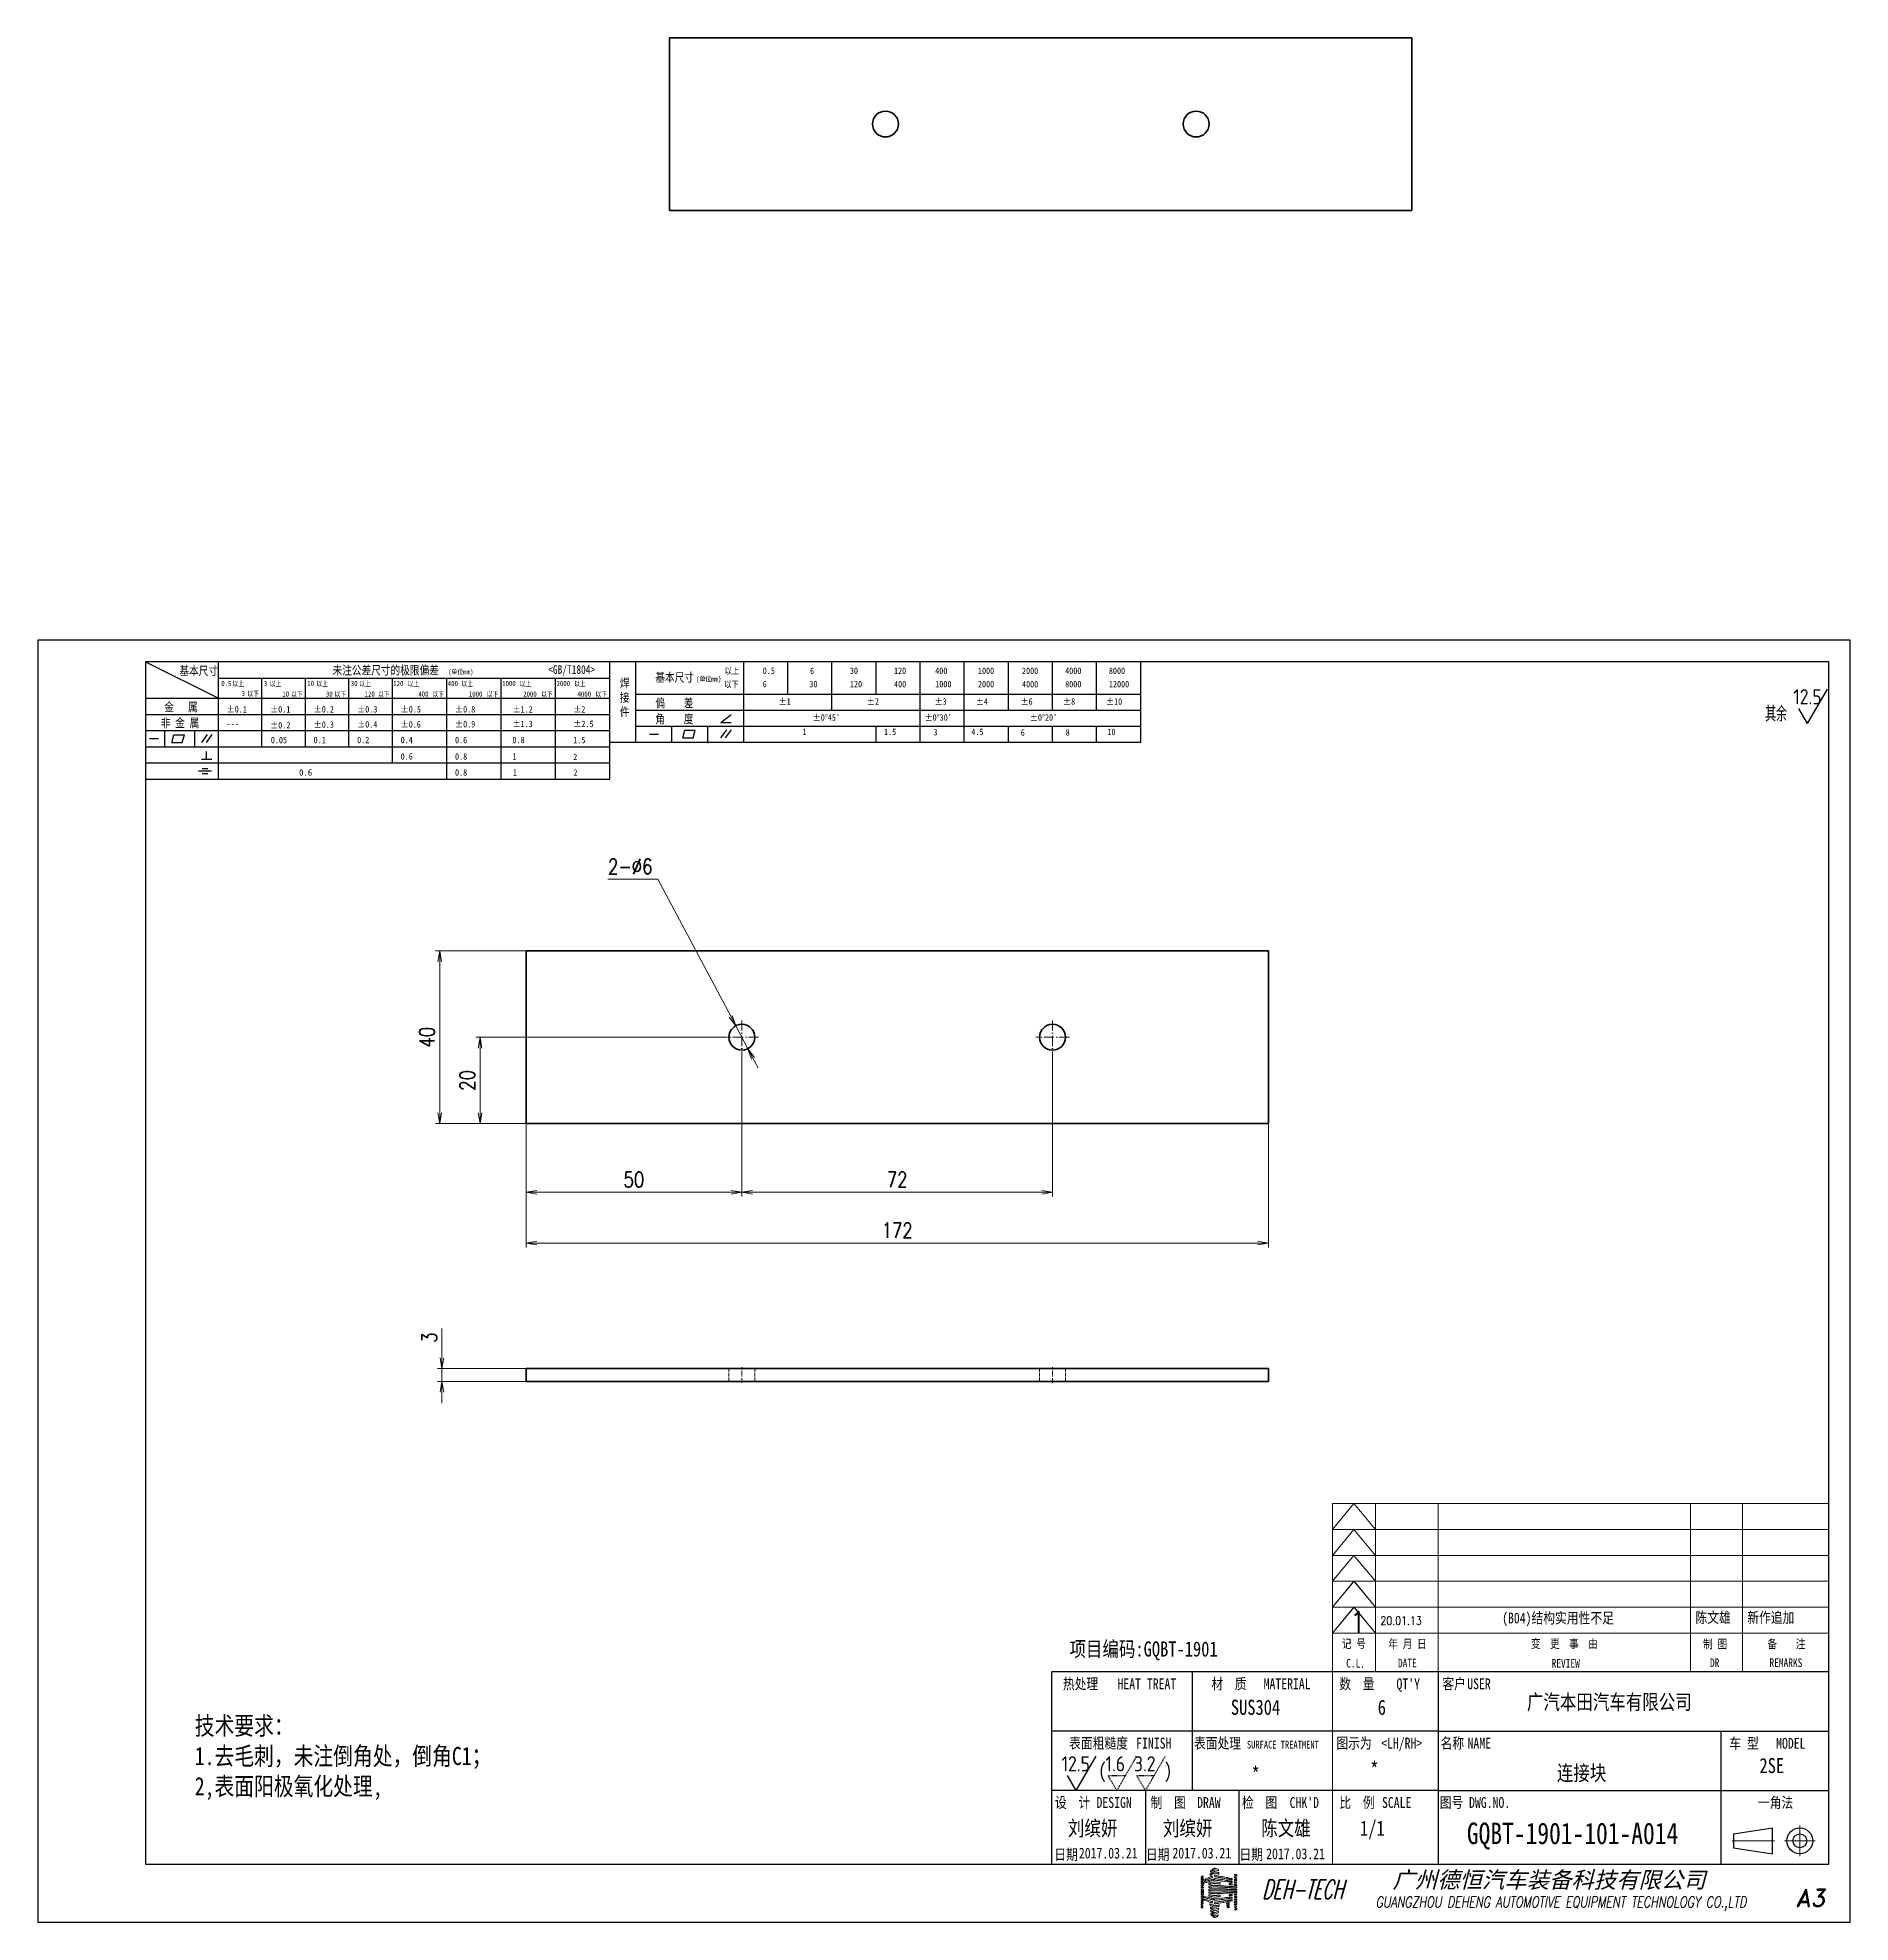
# Model space of a CAD drawing. Header units: millimetres. Extents: x 9230 to 30874, y -310 to 1935.
# Drawn here: x 30454 to 30874, y -309.5 to 127 of the extents above; entities that cross this region are included whole.
import ezdxf
from ezdxf.enums import TextEntityAlignment as Align

# ---------------------------------------------------------------- set-up
doc = ezdxf.new("R2010")
doc.units = ezdxf.units.MM
doc.header["$PDMODE"] = 35
for name, pattern in [('AM_ISO02W050x2', [3.75, 3, -0.75]), ('AM_ISO08W050x2', [9, 6, -0.75, 1.5, -0.75]), ('CENTER', [2, 1.25, -0.25, 0.25, -0.25]), ('DASHDOT', [18.5, 12, -3, 0.5, -3]), ('DASHED', [15, 12, -3]), ('DOT2', [0.125, 0, -0.125])]:
    doc.linetypes.add(name, pattern=pattern)
for name, color, linetype, lineweight in [('DIM', 3, 'Continuous', 20), ('HIDDEN', 1, 'AM_ISO02W050x2', 18), ('中心线', 2, 'AM_ISO08W050x2', 18), ('图框', 7, 'Continuous', 15), ('标注线', 3, 'Continuous', 25)]:
    doc.layers.add(name, color=color, linetype=linetype, lineweight=lineweight)
doc.layers.add('YOUSHI', color=7, linetype='Continuous')
doc.layers.add('图\\M+19E79\\M+195B6\\M+18E9A', color=7, linetype='Continuous')
doc.styles.add('\\M+1955C\\M+191E8\\M+19793', font='Mingliu.ttf')
doc.styles.add('DIM', font='simplex.shx', dxfattribs={"width": 0.8, "bigfont": 'bigfont.shx'})
doc.styles.add('STYLE1', font='')
doc.styles.add('国标', font='simfang.ttf', dxfattribs={"width": 0.8})
doc.styles.add('宋体', font='', dxfattribs={"width": 0.8, "height": 5})
doc.styles.add('机械长仿宋', font='gbenor.shx', dxfattribs={"height": 1, "bigfont": 'gbcbig.shx'})
doc.styles.add('标题\\M+18E9A', font='romand.shx', dxfattribs={"oblique": 10, "bigfont": 'bigfont.shx'})
doc.styles.get('STYLE1').set_extended_font_data('SimSun')
doc.styles.get('宋体').set_extended_font_data('SimSun')
doc.dimstyles.new('DEH 1-1', dxfattribs={"dimtxt": 3.5, "dimasz": 2.5, "dimexe": 1, "dimexo": 0, "dimgap": 1.2, "dimtad": 3, "dimdsep": 46, "dimtxsty": 'DIM', "dimblk": 'OPEN', "dimcen": 0, "dimclrd": 8, "dimclre": 8, "dimclrt": 2, "dimazin": 2, "dimtfac": 0.5, "dimtmove": 0, "dimatfit": 3, "dimldrblk": 'OPEN', "dimfxl": 0, "dimtolj": 2, "dimlwd": 13, "dimlwe": 13, "dimarcsym": 0})
doc.dimstyles.new('DEH 1-1$3', dxfattribs={"dimtxt": 3.5, "dimasz": 2.5, "dimexe": 1, "dimexo": 0, "dimgap": 1.2, "dimtad": 3, "dimtoh": 1, "dimdsep": 46, "dimtxsty": 'DIM', "dimblk": 'OPEN', "dimcen": 0, "dimclrd": 8, "dimclre": 8, "dimclrt": 2, "dimazin": 2, "dimtfac": 0.5, "dimtmove": 0, "dimatfit": 3, "dimldrblk": 'OPEN', "dimfxl": 0, "dimtolj": 2, "dimlwd": 13, "dimlwe": 13, "dimarcsym": 0})

msp = doc.modelspace()

# ---------------------------------------------------------------- texts
at = {"color": 7, "linetype": 'DOT2', "style": '机械长仿宋'}
for s, p in [('12.5', (30860.824, -27.404)), ('其余', (30854.321, -31.379)), ('12.5', (30691.286, -274.562)), ('1.6', (30701.468, -274.562))]:
    msp.add_text(s, height=3.5, dxfattribs=at).set_placement(p)
at = {"color": 2, "linetype": 'ByBlock', "lineweight": 9, "attachment_point": 1, "style": '国标'}
for s, insert, char_height, width in [('项目编码:GQBT-1901', (30693.113, -244.477), 3.5, 37.45608), ('{\\fSimSun|b0|i0|c134|p2;技术要求：\\P1.去毛刺，未注倒角处，倒角C1；\\P2,表面阳极氧化处理,}', (30490.435, -261.909), 4.2, 112.12075)]:
    msp.add_mtext(s, dxfattribs=dict(at, insert=insert, char_height=char_height, width=width))
at = {"linetype": 'DOT2', "ltscale": 2, "insert": (30699.784, -272.637), "char_height": 3.5, "width": 21.75283, "attachment_point": 1, "style": '国标'}
msp.add_mtext('(       )', dxfattribs=at)
at = {"linetype": 'DOT2', "ltscale": 2, "style": '国标', "width": 0.8, "flags": 2}
for p in [(30695.293, -294.752), (30716.973, -294.752), (30738.689, -294.914)]:
    msp.add_attdef('2017.03.21', p, '2017.01.01', height=2.5, dxfattribs=at)
at = {"layer": 'DIM', "ltscale": 2, "attachment_point": 1}
for s, insert, char_height, width, style in [('{\\Fsimplex,bigfont|c134;1}', (30758.163, -237.537), 5, 5.46072, 'DIM'), ('{\\Fsimplex,bigfont|c134;1}', (30758.163, -237.537), 5, 5.46072, 'DIM'), ('{\\Fsimplex,bigfont|c134;20.01.13}', (30765.149, -238.665), 2, 13.38751, 'DIM'), ('(B04)结构实用性不足', (30793.361, -237.802), 2.5, 39.556, '宋体'), ('陈文雄', (30838.168, -237.685), 2.5, 31.48362, '宋体'), ('新作追加', (30850.168, -237.685), 2.5, 31.48362, '宋体')]:
    msp.add_mtext(s, dxfattribs=dict(at, insert=insert, char_height=char_height, width=width, style=style))
at = {"layer": 'DIM', "color": 3, "linetype": 'DOT2', "ltscale": 2, "style": '国标', "width": 0.8, "flags": 2}
msp.add_attdef('*', (30762.746, -276.069), 'LH/RH', height=3.75, dxfattribs=at)
at = {"layer": 'YOUSHI', "color": 3, "style": '宋体', "width": 0.8}
msp.add_text('GQBT-1901-101-A014', height=5, dxfattribs=at).set_placement((30785.191, -291.431))

# ---------------------------------------------------------------- blocks, each defined once
blk = doc.blocks.new('标题栏')
at = {"layer": 'YOUSHI', "color": 3, "style": '\\M+1955C\\M+191E8\\M+19793'}
for tag, height, p in [("C'L-5", 2.5, (1949.09, 1139.57)), ('DATE-5', 2.5, (1961.62, 1139.57)), ('REVIEW-5', 2.5, (1997.84, 1139.57)), ('DR-5', 2.5, (2033.09, 1139.57)), ('REMARKS-5', 2.5, (2048.69, 1139.57)), ("C'L-4", 2.5, (1949.09, 1133.57)), ('DATE-4', 2.5, (1961.62, 1133.57)), ('REVIEW-4', 2.5, (1997.84, 1133.57)), ('DR-4', 2.5, (2033.09, 1133.57)), ('REMARKS-4', 2.5, (2048.69, 1133.57)), ("C'L-3", 2.5, (1949.09, 1127.57)), ('DATE-3', 2.5, (1961.62, 1127.57)), ('REVIEW-3', 2.5, (1997.84, 1127.57)), ('DR-3', 2.5, (2033.09, 1127.57)), ('REMARKS-3', 2.5, (2048.69, 1127.57)), ("C'L-2", 2.5, (1949.09, 1121.57)), ('DATE-2', 2.5, (1961.62, 1121.57)), ('REVIEW-2', 2.5, (1997.84, 1121.57)), ('DR-2', 2.5, (2033.09, 1121.57)), ('REMARKS-2', 2.5, (2048.69, 1121.57)), ("C'L-1", 2.5, (1949.09, 1115.57)), ('DATE-1', 2.5, (1961.62, 1115.57)), ('REVIEW-1', 2.5, (1997.84, 1115.57)), ('DR-1', 2.5, (2033.09, 1115.57)), ('REMARKS-1', 2.5, (2048.69, 1115.57)), ('USER', 3.5, (2018.01, 1099.18)), ("SG'TREAT", 3.5, (1927.72, 1096.01)), ('SCALE', 3.5, (1956.51, 1092.66)), ('NAME1', 3.5, (2003.1, 1087.12)), ("QT'Y", 3.5, (2045.63, 1083.44)), ('MATERIAL', 3.5, (1894.84, 1081.58)), ('HARDBESS', 3.5, (1933.03, 1079.43)), ('NAME2', 3.5, (2003.1, 1080.73)), ("CHK'D", 3.5, (1889.07, 1067.55)), ('DESIGN', 3.5, (1908.36, 1067.55)), ('DRAW', 3.5, (1930.79, 1068.34)), ('MODEL', 3.5, (1956.2, 1069.8)), ("DWG'NO", 3.5, (2000.2, 1066.34)), ('DATE', 1.75, (1935.74, 1062.41))]:
    blk.add_attdef(tag, text='', height=height, dxfattribs=at).set_placement(p, align=Align.CENTER)
blk = doc.blocks.new('GZDEH零件A3图框V01版')
at = {"color": 2, "linetype": 'ByBlock', "lineweight": 30}
for p, q in [((3250.44, -1825.99), (3259.44, -1824.59)), ((3259.44, -1830.59), (3259.44, -1824.59)), ((3250.44, -1825.99), (3250.44, -1829.19)), ((3250.44, -1829.19), (3259.44, -1830.59))]:
    blk.add_line(p, q, dxfattribs=at)
at = {"color": 1, "linetype": 'CENTER', "lineweight": 5, "ltscale": 16.256}
for p, q in [((3265.79, -1824.07), (3265.79, -1831.11)), ((3269.31, -1827.59), (3262.27, -1827.59))]:
    blk.add_line(p, q, dxfattribs=at)
at = {"color": 1, "linetype": 'CENTER', "lineweight": 5, "ltscale": 9.144}
for p, q in [((3259.96, -1827.59), (3250.14, -1827.59)), ((3250.14, -1827.59), (3259.96, -1827.59))]:
    blk.add_line(p, q, dxfattribs=at)
at = {"lineweight": 5}
for p, q in [((3127.06, -1835.96), (3127.04, -1836.02)), ((3127.04, -1836.02), (3127.05, -1836.07)), ((3127.07, -1836.93), (3127.04, -1837)), ((3127.04, -1837), (3127.04, -1837.05)), ((3127.04, -1837.05), (3127.08, -1837.12)), ((3127.05, -1836.07), (3127.08, -1836.13)), ((3127.06, -1837.41), (3127.05, -1837.48)), ((3127.05, -1837.48), (3127.05, -1837.53)), ((3127.05, -1837.53), (3127.08, -1837.6)), ((3127.12, -1835.9), (3127.06, -1835.96)), ((3127.07, -1836.45), (3127.06, -1836.46)), ((3127.06, -1836.46), (3127.06, -1836.52)), ((3127.06, -1836.52), (3127.06, -1836.56)), ((3127.06, -1836.56), (3127.06, -1836.62)), ((3127.06, -1836.62), (3127.16, -1836.61)), ((3127.19, -1837.35), (3127.06, -1837.41)), ((3127.08, -1836.44), (3127.07, -1836.45)), ((3127.44, -1836.72), (3127.07, -1836.93)), ((3127.08, -1836.13), (3127.09, -1836.13)), ((3127.09, -1836.43), (3127.08, -1836.44)), ((3127.08, -1837.12), (3127.22, -1837.08)), ((3127.08, -1837.6), (3127.25, -1837.57)), ((3127.09, -1836.13), (3127.1, -1836.13)), ((3127.25, -1836.31), (3127.09, -1836.43)), ((3127.12, -1837.86), (3127.09, -1837.88)), ((3127.1, -1836.13), (3127.11, -1836.14)), ((3127.11, -1836.14), (3127.27, -1836.06)), ((3127.15, -1835.88), (3127.12, -1835.9)), ((3127.18, -1837.85), (3127.12, -1837.86)), ((3127.23, -1835.84), (3127.15, -1835.88)), ((3127.16, -1836.61), (3127.22, -1836.59)), ((3127.33, -1837.81), (3127.18, -1837.85)), ((3127.26, -1837.33), (3127.19, -1837.35)), ((3127.22, -1836.59), (3127.3, -1836.53)), ((3127.22, -1837.08), (3127.29, -1837.05)), ((3127.3, -1835.76), (3127.23, -1835.84)), ((3127.34, -1836.26), (3127.25, -1836.31)), ((3127.25, -1837.57), (3127.33, -1837.55)), ((3127.39, -1837.28), (3127.26, -1837.33)), ((3127.27, -1836.06), (3127.35, -1836.01)), ((3127.29, -1837.05), (3127.42, -1836.99)), ((3127.35, -1835.73), (3127.3, -1835.76)), ((3127.3, -1836.53), (3127.4, -1836.49)), ((3127.33, -1837.55), (3127.49, -1837.49)), ((3127.41, -1837.79), (3127.33, -1837.81)), ((3127.51, -1836.19), (3127.34, -1836.26)), ((3127.44, -1835.72), (3127.35, -1835.73)), ((3127.35, -1836.01), (3127.49, -1835.89)), ((3127.51, -1837.24), (3127.39, -1837.28)), ((3127.4, -1836.49), (3127.45, -1836.46)), ((3127.56, -1837.76), (3127.41, -1837.79)), ((3127.42, -1836.99), (3127.52, -1836.96)), ((3127.5, -1835.76), (3127.44, -1835.72)), ((3127.63, -1836.63), (3127.44, -1836.72)), ((3127.45, -1836.46), (3127.54, -1836.39)), ((3127.49, -1835.89), (3127.51, -1835.82)), ((3127.49, -1837.49), (3127.61, -1837.45)), ((3127.51, -1835.82), (3127.5, -1835.78)), ((3127.55, -1836.26), (3127.51, -1836.19)), ((3127.57, -1837.22), (3127.51, -1837.24)), ((3127.52, -1836.96), (3127.56, -1836.94)), ((3127.54, -1836.39), (3127.55, -1836.31)), ((3127.55, -1836.31), (3127.55, -1836.26)), ((3127.56, -1836.94), (3127.66, -1836.89)), ((3127.58, -1837.74), (3127.56, -1837.76)), ((3127.68, -1837.18), (3127.57, -1837.22)), ((3127.61, -1837.75), (3127.58, -1837.74)), ((3127.61, -1837.45), (3127.66, -1837.43)), ((3127.62, -1837.77), (3127.61, -1837.75)), ((3127.65, -1837.84), (3127.62, -1837.77)), ((3128.02, -1836.49), (3127.63, -1836.63)), ((3127.65, -1837.9), (3127.65, -1837.84)), ((3127.66, -1836.89), (3127.78, -1836.86)), ((3127.66, -1837.43), (3127.78, -1837.4)), ((3127.7, -1837.17), (3127.68, -1837.18)), ((3127.71, -1837.17), (3127.7, -1837.17)), ((3127.73, -1837.16), (3127.71, -1837.17)), ((3127.87, -1837.11), (3127.73, -1837.16)), ((3127.78, -1836.86), (3127.84, -1836.83)), ((3127.78, -1837.4), (3128.19, -1837.27)), ((3127.84, -1836.83), (3127.95, -1836.76)), ((3127.95, -1837.08), (3127.87, -1837.11)), ((3127.95, -1836.76), (3128, -1836.77)), ((3128.09, -1837.04), (3127.95, -1837.08)), ((3128, -1836.77), (3128.03, -1836.76)), ((3128.11, -1836.44), (3128.02, -1836.49)), ((3128.03, -1836.76), (3128.07, -1836.73)), ((3128.07, -1836.73), (3128.33, -1836.62)), ((3128.11, -1837.03), (3128.09, -1837.04)), ((3128.16, -1836.41), (3128.11, -1836.44)), ((3128.12, -1837.02), (3128.11, -1837.03)), ((3128.14, -1837.01), (3128.12, -1837.02)), ((3128.31, -1836.96), (3128.14, -1837.01)), ((3128.26, -1836.37), (3128.16, -1836.41)), ((3128.19, -1837.27), (3128.4, -1837.21)), ((3128.67, -1836.18), (3128.26, -1836.37)), ((3128.4, -1836.93), (3128.31, -1836.96)), ((3128.33, -1836.62), (3128.45, -1836.57)), ((3128.57, -1836.87), (3128.4, -1836.93)), ((3128.4, -1837.21), (3128.81, -1837.08)), ((3128.45, -1836.57), (3128.71, -1836.46)), ((3128.59, -1836.86), (3128.57, -1836.87)), ((3128.6, -1836.85), (3128.59, -1836.86)), ((3128.62, -1836.85), (3128.6, -1836.85)), ((3128.73, -1836.81), (3128.62, -1836.85)), ((3128.88, -1836.09), (3128.67, -1836.18)), ((3128.71, -1836.46), (3128.83, -1836.43)), ((3128.79, -1836.79), (3128.73, -1836.81)), ((3128.9, -1836.75), (3128.79, -1836.79)), ((3128.81, -1837.08), (3128.92, -1837.05)), ((3128.83, -1836.43), (3128.89, -1836.4)), ((3128.85, -1837.52), (3128.84, -1837.58)), ((3128.84, -1837.58), (3128.87, -1837.67)), ((3128.88, -1837.43), (3128.85, -1837.52)), ((3128.87, -1837.67), (3128.88, -1837.68)), ((3129.29, -1835.91), (3128.88, -1836.09)), ((3128.95, -1837.4), (3128.88, -1837.43)), ((3128.88, -1837.68), (3128.89, -1837.7)), ((3128.89, -1837.7), (3128.88, -1837.72)), ((3128.88, -1837.72), (3128.91, -1837.72)), ((3128.89, -1836.4), (3129, -1836.33)), ((3128.92, -1836.74), (3128.9, -1836.75)), ((3128.91, -1837.72), (3128.92, -1837.72)), ((3128.93, -1836.73), (3128.92, -1836.74)), ((3128.92, -1837.05), (3128.98, -1837.03)), ((3128.92, -1837.72), (3128.95, -1837.71)), ((3128.95, -1836.73), (3128.93, -1836.73)), ((3129.07, -1836.69), (3128.95, -1836.73)), ((3128.99, -1837.39), (3128.95, -1837.4)), ((3128.95, -1837.71), (3129.05, -1837.69)), ((3128.98, -1837.03), (3129.1, -1836.99)), ((3129.07, -1837.37), (3128.99, -1837.39)), ((3129, -1836.33), (3129.05, -1836.34)), ((3129.05, -1836.34), (3129.08, -1836.33)), ((3129.05, -1837.69), (3129.1, -1837.68)), ((3129.12, -1836.67), (3129.07, -1836.69)), ((3129.14, -1837.34), (3129.07, -1837.37)), ((3129.08, -1836.33), (3129.12, -1836.29)), ((3129.1, -1836.99), (3129.23, -1836.95)), ((3129.1, -1837.68), (3129.19, -1837.66)), ((3129.12, -1836.29), (3129.35, -1836.21)), ((3129.24, -1836.63), (3129.12, -1836.67)), ((3129.16, -1835.4), (3129.14, -1835.49)), ((3129.14, -1835.49), (3129.14, -1835.53)), ((3129.14, -1835.53), (3129.15, -1835.56)), ((3129.19, -1837.33), (3129.14, -1837.34)), ((3129.15, -1835.56), (3129.18, -1835.59)), ((3129.17, -1835.36), (3129.16, -1835.4)), ((3129.18, -1835.28), (3129.17, -1835.36)), ((3129.32, -1835.18), (3129.18, -1835.28)), ((3129.18, -1835.59), (3129.31, -1835.52)), ((3129.26, -1837.34), (3129.19, -1837.33)), ((3129.19, -1837.66), (3129.23, -1837.65)), ((3129.23, -1836.95), (3129.3, -1836.93)), ((3129.23, -1837.65), (3129.25, -1837.65)), ((3129.25, -1834.67), (3129.24, -1834.8)), ((3129.24, -1834.8), (3129.26, -1834.8)), ((3129.26, -1836.62), (3129.24, -1836.63)), ((3129.26, -1834.61), (3129.25, -1834.67)), ((3129.25, -1837.65), (3129.29, -1837.64)), ((3129.29, -1834.48), (3129.26, -1834.61)), ((3129.26, -1834.8), (3129.27, -1834.8)), ((3129.27, -1836.62), (3129.26, -1836.62)), ((3129.33, -1837.3), (3129.26, -1837.34)), ((3129.27, -1834.8), (3129.28, -1834.82)), ((3129.29, -1836.61), (3129.27, -1836.62)), ((3129.28, -1834.82), (3129.63, -1834.61)), ((3129.42, -1834.4), (3129.29, -1834.48)), ((3129.38, -1835.86), (3129.29, -1835.91)), ((3129.46, -1836.55), (3129.29, -1836.61)), ((3129.29, -1837.64), (3129.43, -1837.61)), ((3129.3, -1836.93), (3129.43, -1836.89)), ((3129.31, -1835.52), (3129.38, -1835.48)), ((3129.4, -1835.13), (3129.32, -1835.18)), ((3129.36, -1837.29), (3129.33, -1837.3)), ((3129.35, -1836.21), (3129.47, -1836.16)), ((3129.43, -1837.28), (3129.36, -1837.29)), ((3129.38, -1835.48), (3129.5, -1835.4)), ((3129.43, -1835.84), (3129.38, -1835.86)), ((3129.55, -1835.05), (3129.4, -1835.13)), ((3129.49, -1834.36), (3129.42, -1834.4)), ((3129.53, -1835.79), (3129.43, -1835.84)), ((3129.43, -1836.89), (3129.58, -1836.85)), ((3129.7, -1837.21), (3129.43, -1837.28)), ((3129.43, -1837.61), (3129.5, -1837.59)), ((3129.55, -1836.52), (3129.46, -1836.55)), ((3129.47, -1836.16), (3129.7, -1836.05)), ((3129.62, -1834.28), (3129.49, -1834.36)), ((3129.5, -1835.4), (3129.55, -1835.4)), ((3129.5, -1837.59), (3129.65, -1837.56)), ((3129.56, -1835.78), (3129.53, -1835.79)), ((3129.65, -1835), (3129.55, -1835.05)), ((3129.55, -1835.4), (3129.59, -1835.39)), ((3129.72, -1836.46), (3129.55, -1836.52)), ((3129.59, -1835.77), (3129.56, -1835.78)), ((3129.58, -1836.85), (3129.65, -1836.82)), ((3129.59, -1835.39), (3129.62, -1835.36)), ((3129.62, -1835.78), (3129.59, -1835.77)), ((3129.68, -1834.24), (3129.62, -1834.28)), ((3129.62, -1835.36), (3129.63, -1835.35)), ((3129.65, -1835.87), (3129.62, -1835.78)), ((3129.63, -1834.61), (3129.81, -1834.5)), ((3129.63, -1835.35), (3129.64, -1835.34)), ((3129.64, -1835.34), (3129.65, -1835.34)), ((3129.7, -1834.98), (3129.65, -1835)), ((3129.65, -1835.34), (3129.84, -1835.24)), ((3129.67, -1835.91), (3129.65, -1835.87)), ((3129.65, -1836.82), (3129.79, -1836.77)), ((3129.65, -1837.56), (3129.69, -1837.55)), ((3129.71, -1835.99), (3129.67, -1835.91)), ((3129.71, -1834.22), (3129.68, -1834.24)), ((3129.69, -1837.55), (3129.7, -1837.55)), ((3129.79, -1834.93), (3129.7, -1834.98)), ((3129.7, -1836.03), (3129.71, -1836.02)), ((3129.7, -1836.05), (3129.7, -1836.03)), ((3129.83, -1837.18), (3129.7, -1837.21)), ((3129.7, -1837.55), (3129.74, -1837.54)), ((3129.77, -1834.18), (3129.71, -1834.22)), ((3129.71, -1836.02), (3129.71, -1835.99)), ((3129.77, -1836.43), (3129.72, -1836.46)), ((3129.74, -1837.54), (3129.89, -1837.51)), ((3129.82, -1834.14), (3129.77, -1834.18)), ((3129.8, -1836.42), (3129.77, -1836.43)), ((3129.91, -1834.85), (3129.79, -1834.93)), ((3129.79, -1836.77), (3129.86, -1836.77)), ((3129.86, -1836.43), (3129.8, -1836.42)), ((3129.81, -1834.5), (3130.17, -1834.29)), ((3129.85, -1834.12), (3129.82, -1834.14)), ((3130.1, -1837.11), (3129.83, -1837.18)), ((3129.84, -1835.24), (3129.93, -1835.19)), ((3129.91, -1834.09), (3129.85, -1834.12)), ((3129.93, -1836.53), (3129.86, -1836.43)), ((3129.86, -1836.77), (3129.89, -1836.75)), ((3129.89, -1836.75), (3129.95, -1836.71)), ((3129.89, -1837.51), (3129.96, -1837.5)), ((3129.99, -1834.03), (3129.91, -1834.09)), ((3129.97, -1834.81), (3129.91, -1834.85)), ((3129.93, -1835.19), (3130.13, -1835.1)), ((3129.95, -1836.59), (3129.93, -1836.53)), ((3129.95, -1836.71), (3129.95, -1836.59)), ((3129.96, -1837.5), (3130.1, -1837.47)), ((3130.1, -1834.75), (3129.97, -1834.81)), ((3130.03, -1834), (3129.99, -1834.03)), ((3130.11, -1833.96), (3130.03, -1834)), ((3130.16, -1834.71), (3130.1, -1834.75)), ((3130.15, -1837.1), (3130.1, -1837.11)), ((3130.1, -1837.47), (3130.13, -1837.46)), ((3130.17, -1833.92), (3130.11, -1833.96)), ((3130.13, -1835.1), (3130.22, -1835.08)), ((3130.13, -1837.46), (3130.14, -1837.46)), ((3130.14, -1837.46), (3130.16, -1837.46)), ((3130.17, -1837.1), (3130.15, -1837.1)), ((3130.21, -1834.71), (3130.16, -1834.71)), ((3130.16, -1837.46), (3130.18, -1837.46)), ((3130.21, -1833.92), (3130.17, -1833.92)), ((3130.17, -1834.29), (3130.24, -1834.29)), ((3130.19, -1835.54), (3130.17, -1835.54)), ((3130.17, -1835.54), (3130.17, -1835.66)), ((3130.17, -1835.66), (3130.17, -1835.73)), ((3130.17, -1835.73), (3130.17, -1835.85)), ((3130.17, -1835.85), (3130.32, -1835.9)), ((3130.21, -1836.32), (3130.17, -1836.33)), ((3130.17, -1836.33), (3130.17, -1836.45)), ((3130.17, -1836.45), (3130.17, -1836.52)), ((3130.17, -1836.52), (3130.17, -1836.64)), ((3130.17, -1836.64), (3130.26, -1836.68)), ((3130.21, -1837.1), (3130.17, -1837.1)), ((3130.18, -1837.46), (3130.19, -1837.46)), ((3130.2, -1835.53), (3130.19, -1835.54)), ((3130.19, -1835.54), (3130.19, -1835.54)), ((3130.19, -1837.46), (3130.21, -1837.46)), ((3130.51, -1835.56), (3130.2, -1835.53)), ((3130.27, -1833.93), (3130.21, -1833.92)), ((3130.27, -1834.74), (3130.21, -1834.71)), ((3130.22, -1836.31), (3130.21, -1836.32)), ((3130.69, -1837.15), (3130.21, -1837.1)), ((3130.21, -1837.46), (3130.26, -1837.46)), ((3130.22, -1835.08), (3130.27, -1835.08)), ((3130.26, -1836.31), (3130.22, -1836.31)), ((3130.24, -1834.29), (3130.28, -1834.3)), ((3130.33, -1836.32), (3130.26, -1836.31)), ((3130.26, -1836.68), (3130.31, -1836.69)), ((3130.26, -1837.46), (3130.29, -1837.46)), ((3130.31, -1833.97), (3130.27, -1833.93)), ((3130.5, -1834.79), (3130.27, -1834.74)), ((3130.27, -1835.08), (3130.37, -1835.11)), ((3130.28, -1834.3), (3130.34, -1834.33)), ((3130.29, -1837.46), (3130.34, -1837.47)), ((3130.35, -1833.99), (3130.31, -1833.97)), ((3130.31, -1836.69), (3130.4, -1836.69)), ((3130.32, -1835.9), (3130.4, -1835.92)), ((3130.37, -1836.33), (3130.33, -1836.32)), ((3130.34, -1834.33), (3130.63, -1834.42)), ((3130.34, -1837.47), (3130.55, -1837.49)), ((3130.4, -1833.98), (3130.35, -1833.99)), ((3130.37, -1835.11), (3130.53, -1835.17)), ((3130.44, -1836.34), (3130.37, -1836.33)), ((3130.67, -1834.06), (3130.4, -1833.98)), ((3130.4, -1835.92), (3130.56, -1835.93)), ((3130.4, -1836.69), (3130.44, -1836.69)), ((3130.8, -1836.4), (3130.44, -1836.34)), ((3130.44, -1836.69), (3130.45, -1836.7)), ((3130.45, -1836.7), (3130.49, -1836.7)), ((3130.49, -1836.7), (3130.69, -1836.73)), ((3130.62, -1834.82), (3130.5, -1834.79)), ((3130.66, -1835.59), (3130.51, -1835.56)), ((3130.53, -1835.17), (3130.62, -1835.19)), ((3130.55, -1837.49), (3130.66, -1837.5)), ((3130.56, -1835.93), (3130.65, -1835.95)), ((3130.85, -1834.88), (3130.62, -1834.82)), ((3130.62, -1835.19), (3130.8, -1835.22)), ((3130.63, -1834.42), (3130.78, -1834.46)), ((3130.65, -1835.95), (3130.7, -1835.96)), ((3130.97, -1835.67), (3130.66, -1835.59)), ((3130.66, -1837.5), (3130.87, -1837.52)), ((3130.8, -1834.1), (3130.67, -1834.06)), ((3130.69, -1836.73), (3130.79, -1836.74)), ((3130.92, -1837.18), (3130.69, -1837.15)), ((3130.7, -1835.96), (3130.8, -1835.98)), ((3130.78, -1834.46), (3131.09, -1834.52)), ((3130.79, -1836.74), (3130.99, -1836.77)), ((3131.06, -1834.2), (3130.8, -1834.1)), ((3130.8, -1835.22), (3130.93, -1835.25)), ((3130.8, -1835.98), (3130.86, -1835.99)), ((3130.98, -1836.43), (3130.8, -1836.4)), ((3130.95, -1834.91), (3130.85, -1834.88)), ((3130.86, -1835.99), (3130.88, -1836)), ((3130.87, -1837.52), (3130.92, -1837.52)), ((3130.88, -1836), (3130.94, -1836.01)), ((3131.4, -1837.23), (3130.92, -1837.18)), ((3130.92, -1837.52), (3130.95, -1837.52)), ((3130.93, -1835.25), (3131, -1835.27)), ((3130.94, -1836.01), (3131.09, -1836.04)), ((3131, -1834.93), (3130.95, -1834.91)), ((3130.95, -1837.52), (3131, -1837.53)), ((3131.3, -1835.74), (3130.97, -1835.67)), ((3131.35, -1836.49), (3130.98, -1836.43)), ((3130.99, -1836.77), (3131.26, -1836.81)), ((3131.11, -1834.94), (3131, -1834.93)), ((3131, -1835.27), (3131.13, -1835.3)), ((3131, -1837.53), (3131.04, -1837.53)), ((3131.04, -1837.53), (3131.07, -1837.53)), ((3131.08, -1834.28), (3131.06, -1834.2)), ((3131.07, -1837.53), (3131.11, -1837.53)), ((3131.08, -1834.33), (3131.08, -1834.28)), ((3131.1, -1834.41), (3131.08, -1834.33)), ((3131.09, -1834.52), (3131.12, -1834.49)), ((3131.09, -1836.04), (3131.16, -1836.05)), ((3131.12, -1834.45), (3131.1, -1834.41)), ((3131.13, -1834.96), (3131.11, -1834.94)), ((3131.11, -1837.53), (3131.11, -1837.54)), ((3131.11, -1837.54), (3131.11, -1837.54)), ((3131.11, -1837.54), (3131.11, -1837.55)), ((3131.11, -1837.55), (3131.21, -1837.55)), ((3131.12, -1834.49), (3131.12, -1834.45)), ((3131.14, -1834.97), (3131.13, -1834.96)), ((3131.13, -1835.3), (3131.16, -1835.3)), ((3131.17, -1834.99), (3131.14, -1834.97)), ((3131.16, -1835.3), (3131.17, -1835.29)), ((3131.16, -1836.05), (3131.3, -1836.08)), ((3131.18, -1835.07), (3131.17, -1834.99)), ((3131.17, -1835.29), (3131.19, -1835.28)), ((3131.19, -1835.12), (3131.18, -1835.07)), ((3131.21, -1835.2), (3131.19, -1835.12)), ((3131.19, -1835.28), (3131.2, -1835.25)), ((3131.2, -1835.23), (3131.21, -1835.2)), ((3131.2, -1835.25), (3131.2, -1835.23)), ((3131.21, -1837.55), (3131.27, -1837.55)), ((3131.26, -1836.81), (3131.39, -1836.83)), ((3131.27, -1837.55), (3131.37, -1837.55)), ((3131.47, -1835.77), (3131.3, -1835.74)), ((3131.3, -1836.08), (3131.36, -1836.09)), ((3131.52, -1836.51), (3131.35, -1836.49)), ((3131.36, -1836.09), (3131.39, -1836.09)), ((3131.37, -1837.55), (3131.39, -1837.59)), ((3131.39, -1836.09), (3131.44, -1836.1)), ((3131.39, -1836.83), (3131.66, -1836.87)), ((3131.39, -1837.59), (3131.44, -1837.59)), ((3131.43, -1837.23), (3131.4, -1837.23)), ((3131.44, -1837.23), (3131.43, -1837.23)), ((3131.44, -1836.1), (3131.54, -1836.12)), ((3131.47, -1837.24), (3131.44, -1837.23)), ((3131.44, -1837.59), (3131.47, -1837.56)), ((3131.8, -1835.84), (3131.47, -1835.77)), ((3131.47, -1837.25), (3131.47, -1837.24)), ((3131.48, -1837.27), (3131.47, -1837.25)), ((3131.47, -1837.56), (3131.47, -1837.55)), ((3131.47, -1837.55), (3131.48, -1837.55)), ((3131.49, -1837.26), (3131.48, -1837.27)), ((3131.48, -1837.55), (3131.49, -1837.55)), ((3131.49, -1837.38), (3131.49, -1837.26)), ((3131.49, -1837.44), (3131.49, -1837.38)), ((3131.49, -1837.55), (3131.49, -1837.44)), ((3131.61, -1836.53), (3131.52, -1836.51)), ((3131.54, -1836.12), (3131.59, -1836.13)), ((3131.59, -1836.13), (3131.68, -1836.15)), ((3131.78, -1836.56), (3131.61, -1836.53)), ((3131.66, -1836.87), (3131.8, -1836.89)), ((3131.68, -1836.15), (3131.74, -1836.16)), ((3131.74, -1836.16), (3131.77, -1836.16)), ((3131.77, -1836.16), (3131.83, -1836.17)), ((3131.85, -1836.57), (3131.78, -1836.56)), ((3131.84, -1835.85), (3131.8, -1835.84)), ((3131.8, -1836.89), (3131.88, -1836.9)), ((3131.83, -1836.17), (3131.92, -1836.19)), ((3131.86, -1835.85), (3131.84, -1835.85)), ((3131.88, -1836.57), (3131.85, -1836.57)), ((3131.9, -1835.86), (3131.86, -1835.85)), ((3131.95, -1836.58), (3131.88, -1836.57)), ((3131.88, -1836.9), (3132.02, -1836.92)), ((3132, -1835.88), (3131.9, -1835.86)), ((3131.92, -1836.19), (3131.97, -1836.2)), ((3132.24, -1836.63), (3131.95, -1836.58)), ((3131.97, -1836.2), (3132.07, -1836.22)), ((3132.04, -1835.89), (3132, -1835.88)), ((3132.02, -1836.92), (3132.49, -1836.98)), ((3132.14, -1835.91), (3132.04, -1835.89)), ((3132.07, -1836.22), (3132.38, -1836.28)), ((3132.18, -1835.92), (3132.14, -1835.91)), ((3132.2, -1835.92), (3132.18, -1835.92)), ((3132.24, -1835.93), (3132.2, -1835.92)), ((3132.48, -1835.98), (3132.24, -1835.93)), ((3132.38, -1836.65), (3132.24, -1836.63)), ((3132.38, -1836.28), (3132.54, -1836.31)), ((3132.67, -1836.7), (3132.38, -1836.65)), ((3132.6, -1836.01), (3132.48, -1835.98)), ((3132.49, -1836.98), (3132.72, -1837.02)), ((3132.54, -1836.31), (3132.86, -1836.37)), ((3132.84, -1836.05), (3132.6, -1836.01)), ((3132.73, -1836.71), (3132.67, -1836.7)), ((3132.72, -1837.02), (3133.19, -1837.08)), ((3132.77, -1836.72), (3132.73, -1836.71)), ((3132.84, -1836.73), (3132.77, -1836.72)), ((3132.87, -1836.06), (3132.84, -1836.05)), ((3132.95, -1836.74), (3132.84, -1836.73)), ((3132.86, -1836.37), (3132.95, -1836.38)), ((3132.89, -1836.07), (3132.87, -1836.06)), ((3132.93, -1836.08), (3132.89, -1836.07)), ((3133.07, -1836.11), (3132.93, -1836.08)), ((3132.95, -1836.38), (3133, -1836.39)), ((3133.01, -1836.75), (3132.95, -1836.74)), ((3133, -1836.39), (3133.1, -1836.41)), ((3133.12, -1836.77), (3133.01, -1836.75)), ((3133.15, -1836.12), (3133.07, -1836.11)), ((3133.1, -1836.41), (3133.16, -1836.41)), ((3133.18, -1836.79), (3133.12, -1836.77)), ((3133.29, -1836.15), (3133.15, -1836.12)), ((3133.16, -1836.41), (3133.19, -1836.42)), ((3133.22, -1836.79), (3133.18, -1836.79)), ((3133.19, -1836.42), (3133.24, -1836.45)), ((3133.19, -1837.08), (3133.23, -1837.09)), ((3133.28, -1836.79), (3133.22, -1836.79)), ((3133.23, -1837.09), (3133.24, -1837.09)), ((3133.24, -1836.45), (3133.28, -1836.46)), ((3133.24, -1837.09), (3133.28, -1837.1)), ((3133.28, -1836.46), (3133.31, -1836.45)), ((3133.3, -1836.81), (3133.28, -1836.79)), ((3133.28, -1837.1), (3133.3, -1837.1)), ((3133.31, -1836.17), (3133.29, -1836.15)), ((3133.31, -1836.82), (3133.3, -1836.81)), ((3133.3, -1837.1), (3133.32, -1837.09)), ((3133.32, -1836.18), (3133.31, -1836.17)), ((3133.31, -1836.45), (3133.34, -1836.43)), ((3133.34, -1836.85), (3133.31, -1836.82)), ((3133.34, -1836.2), (3133.32, -1836.18)), ((3133.32, -1837.09), (3133.34, -1837.07)), ((3133.34, -1836.29), (3133.34, -1836.2)), ((3133.34, -1836.33), (3133.34, -1836.29)), ((3133.34, -1836.43), (3133.34, -1836.33)), ((3133.34, -1836.94), (3133.34, -1836.85)), ((3133.34, -1836.98), (3133.34, -1836.94)), ((3133.34, -1837.07), (3133.34, -1836.98)), ((3133.57, -1836.24), (3133.55, -1836.23)), ((3133.55, -1836.23), (3133.55, -1836.33)), ((3133.55, -1836.33), (3133.55, -1836.38)), ((3133.55, -1836.38), (3133.55, -1836.47)), ((3133.55, -1836.47), (3133.57, -1836.5)), ((3133.56, -1836.88), (3133.55, -1836.88)), ((3133.55, -1836.88), (3133.55, -1836.98)), ((3133.55, -1836.98), (3133.55, -1837.02)), ((3133.55, -1837.02), (3133.55, -1837.12)), ((3133.55, -1837.12), (3133.62, -1837.15)), ((3133.56, -1837.51), (3133.55, -1837.5)), ((3133.55, -1837.5), (3133.55, -1837.6)), ((3133.55, -1837.6), (3133.55, -1837.65)), ((3133.55, -1837.65), (3133.55, -1837.74)), ((3133.55, -1837.74), (3133.57, -1837.74)), ((3133.57, -1836.88), (3133.56, -1836.88)), ((3133.57, -1837.5), (3133.56, -1837.51)), ((3133.58, -1836.22), (3133.57, -1836.24)), ((3133.57, -1836.5), (3133.59, -1836.51)), ((3133.58, -1836.87), (3133.57, -1836.88)), ((3133.58, -1837.49), (3133.57, -1837.5)), ((3133.57, -1837.74), (3133.58, -1837.75)), ((3133.73, -1836.24), (3133.58, -1836.21)), ((3133.58, -1836.21), (3133.58, -1836.22)), ((3133.69, -1836.86), (3133.58, -1836.87)), ((3133.6, -1837.48), (3133.58, -1837.49)), ((3133.58, -1837.75), (3133.58, -1837.77)), ((3133.58, -1837.77), (3133.62, -1837.78)), ((3133.59, -1836.51), (3133.63, -1836.51)), ((3133.63, -1837.48), (3133.6, -1837.48)), ((3133.62, -1837.15), (3133.65, -1837.16)), ((3133.62, -1837.78), (3133.64, -1837.78)), ((3133.63, -1836.51), (3133.72, -1836.53)), ((3133.65, -1837.49), (3133.63, -1837.48)), ((3133.64, -1837.78), (3133.67, -1837.78)), ((3133.65, -1837.16), (3133.72, -1837.16)), ((3133.82, -1837.51), (3133.65, -1837.49)), ((3133.67, -1837.78), (3133.87, -1837.8)), ((3133.75, -1836.86), (3133.69, -1836.86)), ((3133.72, -1836.53), (3133.77, -1836.54)), ((3133.72, -1837.16), (3133.86, -1837.18)), ((3133.81, -1836.26), (3133.73, -1836.24)), ((3133.87, -1836.89), (3133.75, -1836.86)), ((3133.77, -1836.54), (3133.87, -1836.56)), ((3133.96, -1836.29), (3133.81, -1836.26)), ((3133.91, -1837.52), (3133.82, -1837.51)), ((3133.86, -1837.18), (3133.92, -1837.19)), ((3133.87, -1836.56), (3133.92, -1836.57)), ((3133.98, -1836.91), (3133.87, -1836.89)), ((3133.87, -1837.8), (3133.96, -1837.81)), ((3134.08, -1837.54), (3133.91, -1837.52)), ((3133.92, -1836.57), (3133.95, -1836.57)), ((3133.92, -1837.19), (3134.06, -1837.2)), ((3133.95, -1836.57), (3134.01, -1836.58)), ((3134.06, -1836.31), (3133.96, -1836.29)), ((3133.96, -1837.81), (3134.15, -1837.83)), ((3134.04, -1836.92), (3133.98, -1836.91)), ((3134.01, -1836.58), (3134.08, -1836.6)), ((3134.15, -1836.94), (3134.04, -1836.92)), ((3134.11, -1836.32), (3134.06, -1836.31)), ((3134.06, -1837.2), (3134.09, -1837.21)), ((3134.08, -1836.6), (3134.12, -1836.6)), ((3134.14, -1837.55), (3134.08, -1837.54)), ((3134.09, -1837.21), (3134.11, -1837.21)), ((3134.2, -1836.34), (3134.11, -1836.32)), ((3134.11, -1837.21), (3134.14, -1837.22)), ((3134.12, -1836.6), (3134.19, -1836.62)), ((3134.14, -1837.22), (3134.19, -1837.22)), ((3134.17, -1837.55), (3134.14, -1837.55)), ((3134.19, -1836.94), (3134.15, -1836.94)), ((3134.15, -1837.83), (3134.2, -1837.83)), ((3134.23, -1837.55), (3134.17, -1837.55)), ((3134.19, -1836.62), (3134.21, -1836.62)), ((3134.22, -1836.95), (3134.19, -1836.94)), ((3134.19, -1837.22), (3134.23, -1837.22)), ((3134.23, -1836.35), (3134.2, -1836.34)), ((3134.2, -1837.83), (3134.23, -1837.84)), ((3134.21, -1836.62), (3134.23, -1836.62)), ((3134.25, -1836.98), (3134.22, -1836.95)), ((3134.24, -1836.35), (3134.23, -1836.35)), ((3134.23, -1836.62), (3134.25, -1836.63)), ((3134.23, -1837.22), (3134.27, -1837.19)), ((3134.26, -1837.59), (3134.23, -1837.55)), ((3134.23, -1837.83), (3134.24, -1837.81)), ((3134.24, -1837.84), (3134.23, -1837.83)), ((3134.23, -1837.84), (3134.27, -1837.84)), ((3134.26, -1836.35), (3134.24, -1836.35)), ((3134.24, -1837.81), (3134.25, -1837.8)), ((3134.26, -1837.85), (3134.24, -1837.84)), ((3134.25, -1836.37), (3134.26, -1836.35)), ((3134.25, -1836.39), (3134.25, -1836.37)), ((3134.26, -1836.4), (3134.25, -1836.39)), ((3134.25, -1836.63), (3134.28, -1836.54)), ((3134.27, -1837.06), (3134.25, -1836.98)), ((3134.25, -1837.72), (3134.26, -1837.67)), ((3134.26, -1837.74), (3134.25, -1837.72)), ((3134.25, -1837.8), (3134.27, -1837.78)), ((3134.28, -1836.49), (3134.26, -1836.4)), ((3134.27, -1837.62), (3134.26, -1837.59)), ((3134.26, -1837.67), (3134.27, -1837.62)), ((3134.27, -1837.78), (3134.26, -1837.74)), ((3134.27, -1837.84), (3134.26, -1837.85)), ((3134.28, -1837.11), (3134.27, -1837.06)), ((3134.27, -1837.19), (3134.28, -1837.11)), ((3134.28, -1836.54), (3134.28, -1836.49)), ((3134.75, -1835.9), (3134.72, -1835.98)), ((3134.72, -1835.98), (3134.72, -1836.03)), ((3134.72, -1836.03), (3134.74, -1836.11)), ((3134.74, -1836.11), (3134.92, -1836.18)), ((3134.81, -1835.89), (3134.75, -1835.9)), ((3134.76, -1837.72), (3134.75, -1837.78)), ((3134.75, -1837.78), (3134.79, -1837.86)), ((3134.78, -1836.5), (3134.76, -1836.59)), ((3134.76, -1836.59), (3134.77, -1836.65)), ((3134.78, -1837.07), (3134.76, -1837.17)), ((3134.76, -1837.17), (3134.77, -1837.22)), ((3134.8, -1837.64), (3134.76, -1837.72)), ((3134.77, -1836.65), (3134.8, -1836.74)), ((3134.77, -1837.22), (3134.8, -1837.31)), ((3134.82, -1835.34), (3134.78, -1835.42)), ((3134.78, -1835.42), (3134.78, -1835.48)), ((3134.78, -1835.48), (3134.81, -1835.56)), ((3134.81, -1836.47), (3134.78, -1836.5)), ((3134.82, -1837.05), (3134.78, -1837.07)), ((3134.79, -1837.86), (3134.83, -1837.88)), ((3134.8, -1836.74), (3134.9, -1836.75)), ((3134.8, -1837.31), (3134.92, -1837.31)), ((3134.99, -1837.64), (3134.8, -1837.64)), ((3134.81, -1835.56), (3134.94, -1835.61)), ((3134.84, -1835.9), (3134.81, -1835.89)), ((3134.85, -1836.46), (3134.81, -1836.47)), ((3135.01, -1835.36), (3134.82, -1835.34)), ((3134.85, -1837.04), (3134.82, -1837.05)), ((3134.9, -1835.91), (3134.84, -1835.9)), ((3134.9, -1836.49), (3134.85, -1836.46)), ((3134.9, -1837.06), (3134.85, -1837.04)), ((3135.01, -1835.94), (3134.9, -1835.91)), ((3134.99, -1836.5), (3134.9, -1836.49)), ((3134.9, -1836.75), (3134.94, -1836.75)), ((3135.01, -1837.08), (3134.9, -1837.06)), ((3134.92, -1836.18), (3135.02, -1836.21)), ((3134.92, -1837.31), (3134.98, -1837.32)), ((3134.94, -1835.61), (3135.01, -1835.63)), ((3134.94, -1836.75), (3135.04, -1836.77)), ((3134.98, -1837.32), (3135.09, -1837.36)), ((3135.04, -1836.51), (3134.99, -1836.5)), ((3135.09, -1837.65), (3134.99, -1837.64)), ((3135.11, -1835.38), (3135.01, -1835.36)), ((3135.01, -1835.63), (3135.14, -1835.68)), ((3135.07, -1835.95), (3135.01, -1835.94)), ((3135.07, -1837.09), (3135.01, -1837.08)), ((3135.02, -1836.21), (3135.21, -1836.26)), ((3135.14, -1836.53), (3135.04, -1836.51)), ((3135.04, -1836.77), (3135.11, -1836.79)), ((3135.18, -1835.98), (3135.07, -1835.95)), ((3135.18, -1837.11), (3135.07, -1837.09)), ((3135.09, -1837.36), (3135.17, -1837.36)), ((3135.28, -1837.67), (3135.09, -1837.65)), ((3135.28, -1835.46), (3135.11, -1835.38)), ((3135.11, -1836.79), (3135.15, -1836.79)), ((3135.14, -1835.68), (3135.17, -1835.67)), ((3135.19, -1836.55), (3135.14, -1836.53)), ((3135.15, -1836.79), (3135.22, -1836.81)), ((3135.17, -1835.67), (3135.21, -1835.68)), ((3135.17, -1837.36), (3135.22, -1837.36)), ((3135.23, -1836), (3135.18, -1835.98)), ((3135.22, -1837.12), (3135.18, -1837.11)), ((3135.22, -1836.55), (3135.19, -1836.55)), ((3135.21, -1835.68), (3135.23, -1835.71)), ((3135.21, -1836.26), (3135.25, -1836.27)), ((3135.28, -1836.57), (3135.22, -1836.55)), ((3135.22, -1836.81), (3135.25, -1836.8)), ((3135.24, -1837.12), (3135.22, -1837.12)), ((3135.22, -1837.36), (3135.3, -1837.36)), ((3135.23, -1835.71), (3135.26, -1835.71)), ((3135.26, -1836.01), (3135.23, -1836)), ((3135.28, -1837.12), (3135.24, -1837.12)), ((3135.25, -1836.27), (3135.27, -1836.26)), ((3135.25, -1836.8), (3135.27, -1836.8)), ((3135.26, -1835.71), (3135.28, -1835.7)), ((3135.3, -1836.02), (3135.26, -1836.01)), ((3135.27, -1836.26), (3135.3, -1836.23)), ((3135.27, -1836.8), (3135.3, -1836.79)), ((3135.31, -1835.54), (3135.28, -1835.46)), ((3135.28, -1835.7), (3135.3, -1835.68)), ((3135.31, -1836.65), (3135.28, -1836.57)), ((3135.31, -1837.21), (3135.28, -1837.12)), ((3135.31, -1837.76), (3135.28, -1837.67)), ((3135.3, -1835.68), (3135.32, -1835.59)), ((3135.3, -1836.1), (3135.3, -1836.02)), ((3135.3, -1836.15), (3135.3, -1836.1)), ((3135.3, -1836.23), (3135.3, -1836.15)), ((3135.3, -1836.79), (3135.32, -1836.7)), ((3135.3, -1837.36), (3135.32, -1837.27)), ((3135.3, -1837.91), (3135.32, -1837.82)), ((3135.32, -1835.59), (3135.31, -1835.54)), ((3135.32, -1836.7), (3135.31, -1836.65)), ((3135.32, -1837.27), (3135.31, -1837.21)), ((3135.32, -1837.82), (3135.31, -1837.76)), ((3127.08, -1838.37), (3127.04, -1838.43)), ((3127.04, -1838.43), (3127.04, -1838.49)), ((3127.04, -1838.49), (3127.07, -1838.56)), ((3127.05, -1838.92), (3127.04, -1838.97)), ((3127.04, -1838.97), (3127.07, -1839.04)), ((3127.08, -1839.35), (3127.04, -1839.42)), ((3127.04, -1839.42), (3127.04, -1839.47)), ((3127.04, -1839.47), (3127.07, -1839.54)), ((3127.06, -1840.81), (3127.04, -1840.89)), ((3127.04, -1840.89), (3127.05, -1840.94)), ((3127.05, -1841.36), (3127.04, -1841.42)), ((3127.04, -1841.42), (3127.07, -1841.48)), ((3127.06, -1837.92), (3127.05, -1838)), ((3127.05, -1838), (3127.05, -1838.04)), ((3127.05, -1838.04), (3127.08, -1838.1)), ((3127.08, -1838.86), (3127.05, -1838.92)), ((3127.06, -1839.85), (3127.05, -1839.93)), ((3127.05, -1839.93), (3127.05, -1839.97)), ((3127.05, -1839.97), (3127.08, -1840.04)), ((3127.06, -1840.33), (3127.05, -1840.4)), ((3127.05, -1840.4), (3127.05, -1840.45)), ((3127.05, -1840.45), (3127.08, -1840.51)), ((3127.05, -1840.94), (3127.08, -1841.02)), ((3127.08, -1841.3), (3127.05, -1841.36)), ((3127.06, -1841.79), (3127.05, -1841.87)), ((3127.05, -1841.87), (3127.05, -1841.91)), ((3127.05, -1841.91), (3127.08, -1841.97)), ((3127.09, -1837.88), (3127.06, -1837.92)), ((3127.11, -1839.82), (3127.06, -1839.85)), ((3127.08, -1840.34), (3127.06, -1840.33)), ((3127.1, -1840.81), (3127.06, -1840.81)), ((3127.09, -1841.79), (3127.06, -1841.79)), ((3127.07, -1838.56), (3127.08, -1838.56)), ((3127.07, -1839.04), (3127.08, -1839.04)), ((3127.07, -1839.54), (3127.16, -1839.56)), ((3127.07, -1841.48), (3127.09, -1841.5)), ((3127.08, -1838.1), (3127.3, -1838.07)), ((3127.17, -1838.35), (3127.08, -1838.37)), ((3127.08, -1838.56), (3127.08, -1838.57)), ((3127.08, -1838.58), (3127.31, -1838.57)), ((3127.08, -1838.57), (3127.08, -1838.58)), ((3127.24, -1838.84), (3127.08, -1838.86)), ((3127.08, -1839.04), (3127.08, -1839.05)), ((3127.08, -1839.05), (3127.08, -1839.06)), ((3127.08, -1839.06), (3127.3, -1839.06)), ((3127.29, -1839.35), (3127.08, -1839.35)), ((3127.08, -1840.04), (3127.21, -1840.07)), ((3127.09, -1840.34), (3127.08, -1840.34)), ((3127.08, -1840.51), (3127.22, -1840.57)), ((3127.08, -1841.02), (3127.28, -1841.09)), ((3127.26, -1841.36), (3127.08, -1841.3)), ((3127.08, -1841.97), (3127.22, -1842.08)), ((3127.11, -1840.32), (3127.09, -1840.34)), ((3127.09, -1841.5), (3127.09, -1841.5)), ((3127.09, -1841.5), (3127.11, -1841.52)), ((3127.1, -1841.79), (3127.09, -1841.79)), ((3127.12, -1840.81), (3127.1, -1840.81)), ((3127.13, -1841.79), (3127.1, -1841.79)), ((3127.15, -1839.82), (3127.11, -1839.82)), ((3127.24, -1840.35), (3127.11, -1840.32)), ((3127.11, -1841.52), (3127.24, -1841.59)), ((3127.15, -1840.82), (3127.12, -1840.81)), ((3127.29, -1841.87), (3127.13, -1841.79)), ((3127.2, -1839.84), (3127.15, -1839.82)), ((3127.64, -1840.99), (3127.15, -1840.82)), ((3127.16, -1839.56), (3127.21, -1839.57)), ((3127.21, -1838.35), (3127.17, -1838.35)), ((3127.34, -1839.86), (3127.2, -1839.84)), ((3127.3, -1838.33), (3127.21, -1838.35)), ((3127.21, -1839.57), (3127.3, -1839.59)), ((3127.21, -1840.07), (3127.27, -1840.09)), ((3127.22, -1840.57), (3127.28, -1840.59)), ((3127.22, -1842.08), (3127.29, -1842.13)), ((3127.32, -1838.84), (3127.24, -1838.84)), ((3127.31, -1840.36), (3127.24, -1840.35)), ((3127.24, -1841.59), (3127.31, -1841.62)), ((3127.34, -1841.39), (3127.26, -1841.36)), ((3127.27, -1840.09), (3127.39, -1840.1)), ((3127.28, -1840.59), (3127.42, -1840.64)), ((3127.28, -1841.09), (3127.37, -1841.13)), ((3127.4, -1839.35), (3127.29, -1839.35)), ((3127.36, -1841.91), (3127.29, -1841.87)), ((3127.29, -1842.13), (3127.44, -1842.2)), ((3127.3, -1838.07), (3127.4, -1838.04)), ((3127.43, -1838.3), (3127.3, -1838.33)), ((3127.3, -1839.06), (3127.41, -1839.06)), ((3127.3, -1839.59), (3127.4, -1839.59)), ((3127.31, -1838.57), (3127.42, -1838.56)), ((3127.44, -1840.39), (3127.31, -1840.36)), ((3127.31, -1841.62), (3127.44, -1841.69)), ((3127.48, -1838.82), (3127.32, -1838.84)), ((3127.4, -1839.87), (3127.34, -1839.86)), ((3127.51, -1841.46), (3127.34, -1841.39)), ((3127.5, -1842.01), (3127.36, -1841.91)), ((3127.37, -1841.13), (3127.56, -1841.22)), ((3127.39, -1840.1), (3127.47, -1840.12)), ((3127.4, -1838.04), (3127.61, -1837.97)), ((3127.61, -1839.35), (3127.4, -1839.35)), ((3127.4, -1839.59), (3127.46, -1839.59)), ((3127.54, -1839.89), (3127.4, -1839.87)), ((3127.41, -1839.06), (3127.63, -1839.06)), ((3127.42, -1838.56), (3127.63, -1838.51)), ((3127.42, -1840.64), (3127.49, -1840.64)), ((3127.5, -1838.29), (3127.43, -1838.3)), ((3127.67, -1840.45), (3127.44, -1840.39)), ((3127.44, -1841.69), (3127.45, -1841.69)), ((3127.44, -1842.2), (3127.46, -1842.19)), ((3127.45, -1841.69), (3127.46, -1841.69)), ((3127.46, -1839.59), (3127.56, -1839.59)), ((3127.46, -1841.69), (3127.47, -1841.7)), ((3127.46, -1842.19), (3127.47, -1842.18)), ((3127.47, -1840.12), (3127.5, -1840.13)), ((3127.47, -1841.7), (3127.5, -1841.7)), ((3127.47, -1842.18), (3127.49, -1842.18)), ((3127.53, -1838.83), (3127.48, -1838.82)), ((3127.49, -1840.64), (3127.52, -1840.65)), ((3127.49, -1842.18), (3127.52, -1842.12)), ((3127.63, -1838.3), (3127.5, -1838.29)), ((3127.5, -1840.13), (3127.57, -1840.14)), ((3127.5, -1841.7), (3127.52, -1841.7)), ((3127.52, -1842.08), (3127.5, -1842.01)), ((3127.55, -1841.54), (3127.51, -1841.46)), ((3127.52, -1840.65), (3127.59, -1840.68)), ((3127.52, -1841.7), (3127.54, -1841.67)), ((3127.52, -1842.12), (3127.52, -1842.08)), ((3127.56, -1838.83), (3127.53, -1838.83)), ((3127.57, -1839.89), (3127.54, -1839.89)), ((3127.54, -1841.67), (3127.55, -1841.59)), ((3127.55, -1841.59), (3127.55, -1841.54)), ((3127.61, -1838.83), (3127.56, -1838.83)), ((3127.56, -1839.59), (3127.56, -1839.6)), ((3127.56, -1839.6), (3127.56, -1839.6)), ((3127.56, -1839.6), (3127.56, -1839.61)), ((3127.56, -1839.61), (3127.59, -1839.62)), ((3127.56, -1841.22), (3127.69, -1841.25)), ((3127.59, -1839.9), (3127.57, -1839.89)), ((3127.57, -1840.14), (3127.6, -1840.15)), ((3127.59, -1839.62), (3127.61, -1839.61)), ((3127.62, -1839.9), (3127.59, -1839.9)), ((3127.59, -1840.68), (3127.79, -1840.74)), ((3127.6, -1840.15), (3127.61, -1840.15)), ((3127.61, -1837.97), (3127.65, -1837.9)), ((3127.63, -1838.89), (3127.61, -1838.83)), ((3127.64, -1839.44), (3127.61, -1839.35)), ((3127.61, -1839.61), (3127.63, -1839.59)), ((3127.61, -1840.15), (3127.63, -1840.15)), ((3127.62, -1839.97), (3127.62, -1839.9)), ((3127.63, -1840), (3127.62, -1839.97)), ((3127.63, -1838.38), (3127.63, -1838.3)), ((3127.63, -1838.42), (3127.63, -1838.38)), ((3127.63, -1838.51), (3127.63, -1838.42)), ((3127.64, -1838.93), (3127.63, -1838.89)), ((3127.63, -1839.06), (3127.64, -1839.03)), ((3127.63, -1839.59), (3127.65, -1839.49)), ((3127.65, -1840.07), (3127.63, -1840)), ((3127.63, -1840.15), (3127.64, -1840.12)), ((3127.65, -1838.99), (3127.64, -1838.93)), ((3127.64, -1839.02), (3127.65, -1838.99)), ((3127.64, -1839.03), (3127.64, -1839.02)), ((3127.65, -1839.49), (3127.64, -1839.44)), ((3127.64, -1840.1), (3127.65, -1840.07)), ((3127.64, -1840.12), (3127.64, -1840.1)), ((3127.89, -1841.07), (3127.64, -1840.99)), ((3127.79, -1840.48), (3127.67, -1840.45)), ((3127.69, -1841.25), (3127.76, -1841.27)), ((3127.76, -1841.27), (3127.87, -1841.33)), ((3128.02, -1840.54), (3127.79, -1840.48)), ((3127.79, -1840.74), (3127.89, -1840.77)), ((3127.87, -1841.33), (3128.21, -1841.44)), ((3127.89, -1840.77), (3128.09, -1840.82)), ((3128.38, -1841.23), (3127.89, -1841.07)), ((3128.07, -1840.55), (3128.02, -1840.54)), ((3128.09, -1840.55), (3128.07, -1840.55)), ((3128.14, -1840.56), (3128.09, -1840.55)), ((3128.09, -1840.82), (3128.43, -1840.92)), ((3128.41, -1840.63), (3128.14, -1840.56)), ((3128.21, -1841.44), (3128.37, -1841.51)), ((3128.37, -1841.51), (3128.69, -1841.65)), ((3128.4, -1841.24), (3128.38, -1841.23)), ((3128.41, -1841.25), (3128.4, -1841.24)), ((3128.54, -1840.66), (3128.41, -1840.63)), ((3128.42, -1841.26), (3128.41, -1841.25)), ((3128.86, -1841.4), (3128.42, -1841.26)), ((3128.43, -1840.92), (3128.59, -1840.97)), ((3128.81, -1840.73), (3128.54, -1840.66)), ((3128.59, -1840.97), (3128.93, -1841.06)), ((3128.69, -1841.65), (3128.82, -1841.68)), ((3128.86, -1840.74), (3128.81, -1840.73)), ((3128.82, -1841.68), (3128.88, -1841.7)), ((3128.84, -1839.51), (3128.83, -1839.57)), ((3128.83, -1839.57), (3128.87, -1839.66)), ((3128.85, -1838.19), (3128.84, -1838.25)), ((3128.84, -1838.25), (3128.87, -1838.34)), ((3128.85, -1838.84), (3128.84, -1838.9)), ((3128.84, -1838.9), (3128.87, -1838.99)), ((3128.88, -1839.42), (3128.84, -1839.51)), ((3128.88, -1838.1), (3128.85, -1838.19)), ((3128.88, -1838.75), (3128.85, -1838.84)), ((3128.86, -1840.12), (3128.85, -1840.22)), ((3128.85, -1840.22), (3128.85, -1840.28)), ((3128.85, -1840.28), (3128.88, -1840.38)), ((3128.94, -1840.08), (3128.86, -1840.12)), ((3128.88, -1840.74), (3128.86, -1840.74)), ((3129.07, -1841.47), (3128.86, -1841.4)), ((3128.87, -1838.34), (3128.89, -1838.36)), ((3128.87, -1838.99), (3128.88, -1839.02)), ((3128.87, -1839.66), (3128.88, -1839.67)), ((3128.92, -1838.08), (3128.88, -1838.1)), ((3128.96, -1838.75), (3128.88, -1838.75)), ((3128.88, -1839.02), (3128.89, -1839.03)), ((3129.07, -1839.42), (3128.88, -1839.42)), ((3128.88, -1839.67), (3128.89, -1839.69)), ((3128.89, -1839.69), (3128.88, -1839.71)), ((3128.88, -1839.71), (3128.9, -1839.7)), ((3128.88, -1840.38), (3128.91, -1840.38)), ((3128.93, -1840.75), (3128.88, -1840.74)), ((3128.88, -1841.7), (3129, -1841.76)), ((3128.89, -1838.36), (3128.9, -1838.37)), ((3128.89, -1839.03), (3128.9, -1839.06)), ((3128.9, -1838.37), (3128.92, -1838.39)), ((3128.9, -1839.06), (3129.01, -1839.06)), ((3128.9, -1839.7), (3128.93, -1839.71)), ((3128.91, -1840.38), (3128.92, -1840.39)), ((3128.95, -1838.07), (3128.92, -1838.08)), ((3128.92, -1838.38), (3128.94, -1838.37)), ((3128.92, -1838.39), (3128.92, -1838.38)), ((3128.92, -1840.39), (3128.95, -1840.39)), ((3128.93, -1839.71), (3128.93, -1839.73)), ((3128.93, -1839.73), (3129.04, -1839.73)), ((3129.12, -1840.8), (3128.93, -1840.75)), ((3128.93, -1841.06), (3129.27, -1841.14)), ((3128.94, -1838.37), (3128.95, -1838.38)), ((3128.99, -1840.08), (3128.94, -1840.08)), ((3129, -1838.07), (3128.95, -1838.07)), ((3128.95, -1838.38), (3129.12, -1838.36)), ((3128.95, -1840.39), (3129.1, -1840.42)), ((3129, -1838.74), (3128.96, -1838.75)), ((3129.07, -1840.1), (3128.99, -1840.08)), ((3129.12, -1838.05), (3129, -1838.07)), ((3129.07, -1838.74), (3129, -1838.74)), ((3129, -1841.76), (3129.24, -1841.85)), ((3129.01, -1839.06), (3129.06, -1839.06)), ((3129.04, -1839.73), (3129.1, -1839.73)), ((3129.06, -1839.06), (3129.17, -1839.06)), ((3129.42, -1838.72), (3129.07, -1838.74)), ((3129.17, -1839.42), (3129.07, -1839.42)), ((3129.21, -1840.12), (3129.07, -1840.1)), ((3129.5, -1841.61), (3129.07, -1841.47)), ((3129.1, -1839.73), (3129.22, -1839.73)), ((3129.1, -1840.42), (3129.17, -1840.44)), ((3129.17, -1838.04), (3129.12, -1838.05)), ((3129.12, -1838.36), (3129.21, -1838.35)), ((3129.22, -1840.82), (3129.12, -1840.8)), ((3129.17, -1842.21), (3129.12, -1842.29)), ((3129.29, -1838.02), (3129.17, -1838.04)), ((3129.17, -1839.05), (3129.17, -1839.04)), ((3129.17, -1839.04), (3130.83, -1839.04)), ((3129.17, -1839.06), (3129.17, -1839.05)), ((3129.17, -1839.05), (3129.17, -1839.05)), ((3129.36, -1839.42), (3129.17, -1839.42)), ((3129.17, -1840.44), (3129.31, -1840.46)), ((3129.57, -1842.36), (3129.17, -1842.21)), ((3129.21, -1838.35), (3129.38, -1838.33)), ((3129.27, -1840.13), (3129.21, -1840.12)), ((3129.22, -1839.73), (3129.22, -1839.74)), ((3129.22, -1839.74), (3129.22, -1839.75)), ((3129.22, -1839.75), (3129.22, -1839.76)), ((3129.22, -1839.76), (3129.26, -1839.76)), ((3129.41, -1840.87), (3129.22, -1840.82)), ((3129.24, -1841.85), (3129.37, -1841.9)), ((3129.26, -1839.76), (3129.29, -1839.76)), ((3129.41, -1840.15), (3129.27, -1840.13)), ((3129.27, -1841.14), (3129.44, -1841.19)), ((3129.36, -1838.02), (3129.29, -1838.02)), ((3129.29, -1839.76), (3129.34, -1839.76)), ((3129.31, -1840.46), (3129.63, -1840.51)), ((3129.34, -1839.76), (3129.39, -1839.76)), ((3129.39, -1838.01), (3129.36, -1838.02)), ((3129.36, -1839.43), (3129.36, -1839.42)), ((3129.36, -1839.44), (3129.36, -1839.43)), ((3129.36, -1839.45), (3129.36, -1839.44)), ((3129.58, -1839.45), (3129.36, -1839.45)), ((3129.37, -1841.9), (3129.61, -1841.99)), ((3129.38, -1838.33), (3129.43, -1838.33)), ((3129.46, -1838), (3129.39, -1838.01)), ((3129.39, -1839.76), (3129.42, -1839.76)), ((3129.54, -1840.17), (3129.41, -1840.15)), ((3129.46, -1840.88), (3129.41, -1840.87)), ((3129.59, -1838.71), (3129.42, -1838.72)), ((3129.42, -1839.76), (3129.48, -1839.77)), ((3129.43, -1838.33), (3129.45, -1838.32)), ((3129.44, -1841.19), (3129.77, -1841.32)), ((3129.45, -1838.32), (3129.49, -1838.32)), ((3129.58, -1837.96), (3129.46, -1838)), ((3129.48, -1840.89), (3129.46, -1840.88)), ((3129.48, -1839.77), (3129.71, -1839.79)), ((3129.53, -1840.9), (3129.48, -1840.89)), ((3129.49, -1838.32), (3129.54, -1838.32)), ((3129.56, -1841.64), (3129.5, -1841.61)), ((3129.64, -1840.92), (3129.53, -1840.9)), ((3129.54, -1838.32), (3129.57, -1838.32)), ((3129.61, -1840.18), (3129.54, -1840.17)), ((3129.6, -1841.66), (3129.56, -1841.64)), ((3129.57, -1838.32), (3129.62, -1838.32)), ((3129.64, -1837.96), (3129.58, -1837.96)), ((3129.69, -1839.45), (3129.58, -1839.45)), ((3129.93, -1838.69), (3129.59, -1838.71)), ((3129.66, -1841.67), (3129.6, -1841.66)), ((3129.74, -1840.2), (3129.61, -1840.18)), ((3129.61, -1841.99), (3129.68, -1841.9)), ((3129.62, -1838.32), (3129.7, -1838.3)), ((3129.63, -1840.51), (3129.79, -1840.54)), ((3129.77, -1837.96), (3129.64, -1837.96)), ((3129.7, -1840.94), (3129.64, -1840.92)), ((3129.69, -1841.68), (3129.66, -1841.67)), ((3129.68, -1841.9), (3129.7, -1841.84)), ((3129.91, -1839.45), (3129.69, -1839.45)), ((3129.72, -1841.7), (3129.69, -1841.68)), ((3129.7, -1838.3), (3129.74, -1838.29)), ((3129.82, -1840.97), (3129.7, -1840.94)), ((3129.7, -1841.84), (3129.72, -1841.73)), ((3129.71, -1839.79), (3129.82, -1839.8)), ((3129.72, -1841.73), (3129.72, -1841.7)), ((3129.74, -1838.29), (3129.82, -1838.27)), ((3129.88, -1840.22), (3129.74, -1840.2)), ((3129.89, -1837.93), (3129.77, -1837.96)), ((3129.77, -1841.32), (3129.81, -1841.33)), ((3129.79, -1840.54), (3130.1, -1840.62)), ((3129.81, -1841.33), (3129.84, -1841.32)), ((3129.82, -1838.27), (3129.91, -1838.27)), ((3129.82, -1839.8), (3130.05, -1839.82)), ((3129.86, -1840.98), (3129.82, -1840.97)), ((3129.84, -1841.32), (3129.88, -1841.29)), ((3129.88, -1840.98), (3129.86, -1840.98)), ((3129.94, -1840.23), (3129.88, -1840.22)), ((3129.92, -1840.98), (3129.88, -1840.98)), ((3129.88, -1841.29), (3129.94, -1841.2)), ((3129.95, -1837.92), (3129.89, -1837.93)), ((3129.91, -1838.27), (3129.96, -1838.27)), ((3129.91, -1839.46), (3129.91, -1839.45)), ((3129.91, -1839.47), (3129.91, -1839.46)), ((3129.91, -1839.46), (3129.91, -1839.46)), ((3130.26, -1839.47), (3129.91, -1839.47)), ((3129.94, -1841), (3129.92, -1840.98)), ((3130.02, -1838.69), (3129.93, -1838.69)), ((3130.08, -1840.25), (3129.94, -1840.23)), ((3129.95, -1841.01), (3129.94, -1841)), ((3129.94, -1841.2), (3129.96, -1841.14)), ((3130.08, -1837.89), (3129.95, -1837.92)), ((3129.97, -1841.03), (3129.95, -1841.01)), ((3129.96, -1838.27), (3130.05, -1838.27)), ((3129.96, -1841.14), (3129.97, -1841.03)), ((3130.06, -1838.68), (3130.02, -1838.69)), ((3130.05, -1838.26), (3130.05, -1838.25)), ((3130.05, -1838.25), (3130.23, -1838.25)), ((3130.05, -1838.27), (3130.05, -1838.26)), ((3130.05, -1838.26), (3130.05, -1838.26)), ((3130.05, -1839.82), (3130.11, -1839.82)), ((3130.15, -1838.68), (3130.06, -1838.68)), ((3130.21, -1837.89), (3130.08, -1837.89)), ((3130.11, -1840.25), (3130.08, -1840.25)), ((3130.1, -1840.62), (3130.19, -1840.62)), ((3130.11, -1839.82), (3130.14, -1839.82)), ((3130.13, -1840.26), (3130.11, -1840.25)), ((3130.16, -1840.26), (3130.13, -1840.26)), ((3130.14, -1839.82), (3130.2, -1839.83)), ((3130.41, -1838.68), (3130.15, -1838.68)), ((3130.24, -1840.26), (3130.16, -1840.26)), ((3130.17, -1839.83), (3130.7, -1839.81)), ((3130.18, -1839.83), (3130.17, -1839.83)), ((3130.23, -1841.05), (3130.17, -1841.08)), ((3130.17, -1841.08), (3130.17, -1841.2)), ((3130.17, -1841.2), (3130.17, -1841.26)), ((3130.17, -1841.26), (3130.17, -1841.39)), ((3130.17, -1841.39), (3130.19, -1841.38)), ((3130.21, -1841.84), (3130.17, -1841.87)), ((3130.17, -1841.87), (3130.17, -1841.99)), ((3130.17, -1841.99), (3130.17, -1842.05)), ((3130.17, -1842.05), (3130.17, -1842.18)), ((3130.17, -1842.18), (3130.19, -1842.18)), ((3130.19, -1839.83), (3130.18, -1839.83)), ((3130.2, -1839.83), (3130.19, -1839.83)), ((3130.19, -1840.62), (3130.23, -1840.62)), ((3130.19, -1841.38), (3130.2, -1841.4)), ((3130.19, -1842.18), (3130.2, -1842.19)), ((3130.2, -1841.41), (3130.59, -1841.36)), ((3130.2, -1841.4), (3130.2, -1841.41)), ((3130.2, -1842.2), (3130.5, -1842.15)), ((3130.2, -1842.19), (3130.2, -1842.2)), ((3130.28, -1837.89), (3130.21, -1837.89)), ((3130.23, -1841.83), (3130.21, -1841.84)), ((3130.23, -1838.25), (3130.31, -1838.25)), ((3130.23, -1840.62), (3130.32, -1840.61)), ((3130.26, -1841.04), (3130.23, -1841.05)), ((3130.27, -1841.83), (3130.23, -1841.83)), ((3130.28, -1840.26), (3130.24, -1840.26)), ((3130.43, -1839.47), (3130.26, -1839.47)), ((3130.32, -1841.04), (3130.26, -1841.04)), ((3130.5, -1841.79), (3130.27, -1841.83)), ((3130.41, -1837.89), (3130.28, -1837.89)), ((3130.37, -1840.26), (3130.28, -1840.26)), ((3130.31, -1838.25), (3130.49, -1838.25)), ((3130.32, -1840.61), (3130.63, -1840.58)), ((3130.55, -1841.01), (3130.32, -1841.04)), ((3130.49, -1840.24), (3130.37, -1840.24)), ((3130.37, -1840.24), (3130.37, -1840.25)), ((3130.37, -1840.25), (3130.37, -1840.25)), ((3130.37, -1840.25), (3130.37, -1840.26)), ((3130.41, -1837.9), (3130.41, -1837.89)), ((3130.41, -1837.91), (3130.41, -1837.9)), ((3130.41, -1837.9), (3130.41, -1837.9)), ((3130.56, -1837.91), (3130.41, -1837.91)), ((3130.54, -1838.68), (3130.41, -1838.68)), ((3130.77, -1839.47), (3130.43, -1839.47)), ((3130.49, -1838.25), (3130.49, -1838.26)), ((3130.49, -1838.26), (3130.49, -1838.26)), ((3130.49, -1838.26), (3130.49, -1838.27)), ((3130.49, -1838.27), (3130.68, -1838.27)), ((3130.55, -1840.24), (3130.49, -1840.24)), ((3130.62, -1841.77), (3130.5, -1841.79)), ((3130.5, -1842.15), (3130.64, -1842.12)), ((3130.8, -1838.68), (3130.54, -1838.68)), ((3130.68, -1840.24), (3130.55, -1840.24)), ((3130.66, -1841), (3130.55, -1841.01)), ((3130.63, -1837.91), (3130.56, -1837.91)), ((3130.59, -1841.36), (3130.79, -1841.33)), ((3130.85, -1841.73), (3130.62, -1841.77)), ((3130.77, -1837.91), (3130.63, -1837.91)), ((3130.63, -1840.58), (3130.79, -1840.56)), ((3130.64, -1842.12), (3130.94, -1842.07)), ((3130.89, -1840.97), (3130.66, -1841)), ((3130.68, -1838.27), (3130.77, -1838.27)), ((3130.81, -1840.21), (3130.68, -1840.21)), ((3130.68, -1840.21), (3130.68, -1840.22)), ((3130.68, -1840.22), (3130.68, -1840.23)), ((3130.68, -1840.23), (3130.68, -1840.24)), ((3130.7, -1839.81), (3130.97, -1839.79)), ((3130.77, -1837.92), (3130.77, -1837.91)), ((3130.77, -1837.93), (3130.77, -1837.92)), ((3130.77, -1837.94), (3130.77, -1837.93)), ((3130.91, -1837.94), (3130.77, -1837.94)), ((3130.77, -1838.27), (3130.97, -1838.27)), ((3131.14, -1839.45), (3130.77, -1839.45)), ((3130.77, -1839.45), (3130.77, -1839.46)), ((3130.77, -1839.46), (3130.77, -1839.46)), ((3130.77, -1839.46), (3130.77, -1839.47)), ((3130.79, -1840.56), (3131.11, -1840.54)), ((3130.79, -1841.33), (3131.18, -1841.28)), ((3130.8, -1838.69), (3130.8, -1838.68)), ((3130.8, -1838.7), (3130.8, -1838.69)), ((3130.8, -1838.69), (3130.8, -1838.69)), ((3131.2, -1838.7), (3130.8, -1838.7)), ((3130.88, -1840.21), (3130.81, -1840.21)), ((3130.83, -1839.04), (3131.66, -1839.04)), ((3131.04, -1841.71), (3130.85, -1841.73)), ((3131.01, -1840.21), (3130.88, -1840.21)), ((3131.64, -1840.88), (3130.89, -1840.97)), ((3130.98, -1837.94), (3130.91, -1837.94)), ((3130.94, -1842.07), (3131.04, -1842.05)), ((3130.97, -1838.27), (3130.97, -1838.28)), ((3130.97, -1838.28), (3130.97, -1838.29)), ((3130.97, -1838.29), (3130.97, -1838.3)), ((3130.97, -1838.3), (3131.17, -1838.3)), ((3130.97, -1839.79), (3131.49, -1839.77)), ((3131.11, -1837.94), (3130.98, -1837.94)), ((3131.16, -1840.2), (3131.01, -1840.19)), ((3131.01, -1840.19), (3131.01, -1840.2)), ((3131.01, -1840.2), (3131.01, -1840.2)), ((3131.01, -1840.2), (3131.01, -1840.21)), ((3131.13, -1841.69), (3131.04, -1841.71)), ((3131.04, -1842.05), (3131.09, -1842.04)), ((3131.09, -1842.04), (3131.18, -1842.02)), ((3131.11, -1837.95), (3131.11, -1837.94)), ((3131.11, -1837.96), (3131.11, -1837.95)), ((3131.11, -1837.95), (3131.11, -1837.95)), ((3131.26, -1837.96), (3131.11, -1837.96)), ((3131.11, -1840.54), (3131.16, -1840.53)), ((3131.33, -1841.66), (3131.13, -1841.69)), ((3131.32, -1839.45), (3131.14, -1839.45)), ((3131.23, -1840.2), (3131.16, -1840.2)), ((3131.16, -1840.53), (3131.19, -1840.53)), ((3131.17, -1838.3), (3131.27, -1838.3)), ((3131.18, -1841.28), (3131.38, -1841.25)), ((3131.18, -1842.02), (3131.56, -1841.96)), ((3131.19, -1840.53), (3131.24, -1840.52)), ((3131.4, -1838.7), (3131.2, -1838.7)), ((3131.37, -1840.18), (3131.23, -1840.2)), ((3131.24, -1840.52), (3131.3, -1840.52)), ((3131.34, -1837.96), (3131.26, -1837.96)), ((3131.27, -1838.3), (3131.47, -1838.3)), ((3131.3, -1840.52), (3131.33, -1840.52)), ((3131.68, -1839.45), (3131.32, -1839.45)), ((3131.33, -1840.52), (3131.4, -1840.52)), ((3131.5, -1841.63), (3131.33, -1841.66)), ((3131.49, -1837.96), (3131.34, -1837.96)), ((3131.41, -1840.15), (3131.37, -1840.18)), ((3131.38, -1841.25), (3131.48, -1841.24)), ((3131.8, -1838.7), (3131.4, -1838.7)), ((3131.4, -1840.52), (3131.43, -1840.5)), ((3131.46, -1840.16), (3131.41, -1840.15)), ((3131.43, -1840.5), (3131.45, -1840.48)), ((3131.45, -1840.48), (3131.49, -1840.48)), ((3131.49, -1840.19), (3131.46, -1840.16)), ((3131.47, -1838.3), (3131.47, -1838.3)), ((3131.47, -1838.3), (3131.47, -1838.31)), ((3131.47, -1838.31), (3131.47, -1838.32)), ((3131.47, -1838.32), (3131.58, -1838.32)), ((3131.48, -1841.24), (3131.68, -1841.21)), ((3131.49, -1837.97), (3131.49, -1837.96)), ((3131.49, -1837.98), (3131.49, -1837.97)), ((3131.49, -1837.97), (3131.49, -1837.97)), ((3131.63, -1837.98), (3131.49, -1837.98)), ((3131.49, -1839.77), (3131.95, -1839.75)), ((3131.49, -1840.3), (3131.49, -1840.19)), ((3131.49, -1840.36), (3131.49, -1840.3)), ((3131.49, -1840.48), (3131.49, -1840.36)), ((3131.58, -1841.61), (3131.5, -1841.63)), ((3131.56, -1841.96), (3131.74, -1841.92)), ((3131.58, -1838.32), (3131.63, -1838.32)), ((3131.76, -1841.59), (3131.58, -1841.61)), ((3131.69, -1837.98), (3131.63, -1837.98)), ((3131.63, -1838.32), (3131.74, -1838.32)), ((3132.02, -1840.84), (3131.64, -1840.88)), ((3131.66, -1839.04), (3133.31, -1839.04)), ((3132.07, -1839.42), (3131.68, -1839.42)), ((3131.68, -1839.42), (3131.68, -1839.43)), ((3131.68, -1839.43), (3131.68, -1839.44)), ((3131.68, -1839.44), (3131.68, -1839.45)), ((3131.68, -1841.21), (3131.76, -1841.2)), ((3131.83, -1837.98), (3131.69, -1837.98)), ((3131.74, -1838.32), (3131.85, -1838.32)), ((3131.74, -1841.92), (3132.12, -1841.85)), ((3131.76, -1841.2), (3131.8, -1841.19)), ((3131.93, -1841.56), (3131.76, -1841.59)), ((3131.8, -1838.71), (3131.8, -1838.7)), ((3131.8, -1838.72), (3131.8, -1838.71)), ((3131.8, -1838.73), (3131.8, -1838.72)), ((3132.25, -1838.73), (3131.8, -1838.73)), ((3131.8, -1841.19), (3131.88, -1841.18)), ((3131.83, -1837.99), (3131.83, -1837.98)), ((3131.83, -1838), (3131.83, -1837.99)), ((3131.83, -1838.01), (3131.83, -1838)), ((3131.97, -1838.01), (3131.83, -1838.01)), ((3131.85, -1838.32), (3131.9, -1838.33)), ((3131.88, -1841.18), (3132.01, -1841.16)), ((3131.9, -1838.33), (3132, -1838.33)), ((3132.02, -1841.55), (3131.93, -1841.56)), ((3131.95, -1839.75), (3132.18, -1839.74)), ((3132.04, -1838.01), (3131.97, -1838.01)), ((3132, -1838.33), (3132.4, -1838.35)), ((3132.01, -1841.16), (3132.08, -1841.15)), ((3132.76, -1840.75), (3132.02, -1840.84)), ((3132.19, -1841.52), (3132.02, -1841.55)), ((3132.19, -1838.01), (3132.04, -1838.01)), ((3132.26, -1839.42), (3132.07, -1839.42)), ((3132.08, -1841.15), (3132.21, -1841.14)), ((3132.12, -1841.85), (3132.21, -1841.84)), ((3132.18, -1839.74), (3132.64, -1839.72)), ((3132.19, -1838.02), (3132.19, -1838.01)), ((3132.19, -1838.03), (3132.19, -1838.02)), ((3132.19, -1838.02), (3132.19, -1838.02)), ((3132.32, -1838.03), (3132.19, -1838.03)), ((3132.26, -1841.51), (3132.19, -1841.52)), ((3132.21, -1841.14), (3132.43, -1841.11)), ((3132.21, -1841.84), (3132.26, -1841.83)), ((3132.47, -1838.73), (3132.25, -1838.73)), ((3132.64, -1839.42), (3132.26, -1839.42)), ((3132.29, -1841.5), (3132.26, -1841.51)), ((3132.26, -1841.83), (3132.36, -1841.81)), ((3132.36, -1841.49), (3132.29, -1841.5)), ((3132.39, -1838.03), (3132.32, -1838.03)), ((3132.7, -1841.44), (3132.36, -1841.49)), ((3132.36, -1841.81), (3132.58, -1841.77)), ((3132.52, -1838.03), (3132.39, -1838.03)), ((3132.4, -1838.35), (3132.6, -1838.36)), ((3132.43, -1841.11), (3132.54, -1841.09)), ((3132.91, -1838.73), (3132.47, -1838.73)), ((3132.52, -1838.04), (3132.52, -1838.03)), ((3132.52, -1838.05), (3132.52, -1838.04)), ((3132.52, -1838.06), (3132.52, -1838.05)), ((3132.65, -1838.06), (3132.52, -1838.06)), ((3132.54, -1841.09), (3132.76, -1841.06)), ((3132.58, -1841.77), (3132.69, -1841.75)), ((3132.6, -1838.36), (3133, -1838.38)), ((3132.91, -1839.4), (3132.64, -1839.4)), ((3132.64, -1839.4), (3132.64, -1839.41)), ((3132.64, -1839.41), (3132.64, -1839.41)), ((3132.64, -1839.41), (3132.64, -1839.42)), ((3132.64, -1839.72), (3132.76, -1839.72)), ((3132.71, -1838.06), (3132.65, -1838.06)), ((3132.69, -1841.75), (3132.91, -1841.71)), ((3132.87, -1841.41), (3132.7, -1841.44)), ((3132.84, -1838.06), (3132.71, -1838.06)), ((3132.76, -1839.72), (3132.82, -1839.71)), ((3132.94, -1840.73), (3132.76, -1840.75)), ((3132.76, -1841.06), (3132.96, -1841.03)), ((3132.82, -1839.71), (3132.93, -1839.71)), ((3132.84, -1838.07), (3132.84, -1838.06)), ((3132.84, -1838.08), (3132.84, -1838.07)), ((3132.84, -1838.07), (3132.84, -1838.07)), ((3132.98, -1838.08), (3132.84, -1838.08)), ((3133.22, -1841.35), (3132.87, -1841.41)), ((3132.91, -1838.74), (3132.91, -1838.73)), ((3132.91, -1838.75), (3132.91, -1838.74)), ((3132.91, -1838.74), (3132.91, -1838.74)), ((3133.07, -1838.75), (3132.91, -1838.75)), ((3133.05, -1839.4), (3132.91, -1839.4)), ((3132.91, -1841.71), (3133, -1841.69)), ((3132.93, -1839.71), (3133.04, -1839.71)), ((3133.02, -1840.72), (3132.94, -1840.73)), ((3132.96, -1841.03), (3133.07, -1841.02)), ((3132.98, -1842.01), (3132.97, -1842.1)), ((3132.97, -1842.1), (3132.98, -1842.14)), ((3133.05, -1838.08), (3132.98, -1838.08)), ((3133.01, -1841.99), (3132.98, -1842.01)), ((3132.98, -1842.14), (3133, -1842.23)), ((3133, -1838.38), (3133.1, -1838.38)), ((3133, -1841.69), (3133.05, -1841.68)), ((3133, -1842.23), (3133.02, -1842.22)), ((3133.03, -1841.98), (3133.01, -1841.99)), ((3133.19, -1840.7), (3133.02, -1840.72)), ((3133.02, -1842.22), (3133.03, -1842.24)), ((3133.07, -1841.97), (3133.03, -1841.98)), ((3133.04, -1839.71), (3133.09, -1839.71)), ((3133.19, -1838.08), (3133.05, -1838.08)), ((3133.31, -1839.4), (3133.05, -1839.4)), ((3133.05, -1841.68), (3133.15, -1841.66)), ((3133.15, -1838.75), (3133.07, -1838.75)), ((3133.07, -1841.02), (3133.27, -1840.99)), ((3133.17, -1841.96), (3133.07, -1841.97)), ((3133.07, -1842.24), (3133.23, -1842.2)), ((3133.09, -1839.71), (3133.19, -1839.71)), ((3133.1, -1838.38), (3133.15, -1838.39)), ((3133.15, -1838.39), (3133.25, -1838.39)), ((3133.31, -1838.75), (3133.15, -1838.75)), ((3133.15, -1841.66), (3133.21, -1841.66)), ((3133.22, -1841.95), (3133.17, -1841.96)), ((3133.25, -1838.11), (3133.19, -1838.08)), ((3133.19, -1839.71), (3133.25, -1839.68)), ((3133.25, -1840.68), (3133.19, -1840.7)), ((3133.21, -1841.66), (3133.25, -1841.66)), ((3133.26, -1841.33), (3133.22, -1841.35)), ((3133.31, -1841.93), (3133.22, -1841.95)), ((3133.23, -1842.2), (3133.3, -1842.18)), ((3133.28, -1838.12), (3133.25, -1838.11)), ((3133.25, -1838.39), (3133.28, -1838.39)), ((3133.25, -1839.68), (3133.28, -1839.67)), ((3133.29, -1840.69), (3133.25, -1840.68)), ((3133.25, -1841.66), (3133.3, -1841.63)), ((3133.3, -1841.34), (3133.26, -1841.33)), ((3133.27, -1840.99), (3133.29, -1841)), ((3133.34, -1838.13), (3133.28, -1838.12)), ((3133.28, -1838.39), (3133.29, -1838.39)), ((3133.28, -1839.67), (3133.34, -1839.66)), ((3133.29, -1838.39), (3133.31, -1838.39)), ((3133.34, -1840.72), (3133.29, -1840.69)), ((3133.29, -1841), (3133.3, -1840.99)), ((3133.3, -1840.99), (3133.31, -1840.98)), ((3133.34, -1841.36), (3133.3, -1841.34)), ((3133.3, -1841.63), (3133.32, -1841.61)), ((3133.3, -1842.18), (3133.46, -1842.14)), ((3133.31, -1838.38), (3133.33, -1838.36)), ((3133.31, -1838.39), (3133.31, -1838.38)), ((3133.31, -1838.76), (3133.31, -1838.75)), ((3133.33, -1838.78), (3133.31, -1838.76)), ((3133.31, -1839.02), (3133.33, -1839.01)), ((3133.31, -1839.04), (3133.31, -1839.02)), ((3133.31, -1839.41), (3133.31, -1839.4)), ((3133.33, -1839.42), (3133.31, -1839.41)), ((3133.31, -1840.97), (3133.33, -1840.95)), ((3133.31, -1840.98), (3133.31, -1840.97)), ((3133.4, -1841.9), (3133.31, -1841.93)), ((3133.32, -1841.61), (3133.34, -1841.59)), ((3133.32, -1841.61), (3133.32, -1841.61)), ((3133.33, -1838.36), (3133.34, -1838.37)), ((3133.34, -1838.77), (3133.33, -1838.78)), ((3133.33, -1839.01), (3133.34, -1839.01)), ((3133.34, -1839.42), (3133.33, -1839.42)), ((3133.33, -1840.95), (3133.34, -1840.96)), ((3133.34, -1838.22), (3133.34, -1838.13)), ((3133.34, -1838.27), (3133.34, -1838.22)), ((3133.34, -1838.37), (3133.34, -1838.27)), ((3133.34, -1838.87), (3133.34, -1838.77)), ((3133.34, -1838.92), (3133.34, -1838.87)), ((3133.34, -1839.01), (3133.34, -1838.92)), ((3133.34, -1839.52), (3133.34, -1839.42)), ((3133.34, -1839.57), (3133.34, -1839.52)), ((3133.34, -1839.66), (3133.34, -1839.57)), ((3133.34, -1840.81), (3133.34, -1840.72)), ((3133.34, -1840.86), (3133.34, -1840.81)), ((3133.34, -1840.96), (3133.34, -1840.86)), ((3133.34, -1841.45), (3133.34, -1841.36)), ((3133.34, -1841.5), (3133.34, -1841.45)), ((3133.34, -1841.59), (3133.34, -1841.5)), ((3133.44, -1841.89), (3133.4, -1841.9)), ((3133.53, -1841.89), (3133.44, -1841.89)), ((3133.46, -1842.14), (3133.5, -1842.14)), ((3133.5, -1842.14), (3133.52, -1842.13)), ((3133.52, -1842.13), (3133.55, -1842.11)), ((3133.56, -1841.97), (3133.53, -1841.89)), ((3133.63, -1838.13), (3133.55, -1838.15)), ((3133.55, -1838.15), (3133.55, -1838.25)), ((3133.55, -1838.25), (3133.55, -1838.3)), ((3133.55, -1838.3), (3133.55, -1838.39)), ((3133.55, -1838.39), (3133.57, -1838.39)), ((3133.57, -1838.78), (3133.55, -1838.77)), ((3133.55, -1838.77), (3133.55, -1838.87)), ((3133.55, -1838.87), (3133.55, -1838.92)), ((3133.55, -1838.92), (3133.55, -1839.01)), ((3133.55, -1839.01), (3133.57, -1839.01)), ((3133.57, -1839.41), (3133.55, -1839.4)), ((3133.55, -1839.4), (3133.55, -1839.5)), ((3133.55, -1839.5), (3133.55, -1839.56)), ((3133.55, -1839.56), (3133.55, -1839.66)), ((3133.55, -1839.66), (3133.57, -1839.66)), ((3133.65, -1840.03), (3133.55, -1840.04)), ((3133.55, -1840.04), (3133.55, -1840.14)), ((3133.55, -1840.14), (3133.55, -1840.19)), ((3133.55, -1840.19), (3133.55, -1840.28)), ((3133.55, -1840.28), (3133.57, -1840.28)), ((3133.57, -1840.69), (3133.55, -1840.69)), ((3133.55, -1840.69), (3133.55, -1840.79)), ((3133.55, -1840.79), (3133.55, -1840.84)), ((3133.55, -1840.84), (3133.55, -1840.93)), ((3133.55, -1840.93), (3133.57, -1840.93)), ((3133.6, -1841.29), (3133.55, -1841.32)), ((3133.55, -1841.32), (3133.55, -1841.41)), ((3133.55, -1841.41), (3133.55, -1841.46)), ((3133.55, -1841.46), (3133.55, -1841.55)), ((3133.55, -1841.55), (3133.57, -1841.55)), ((3133.55, -1842.11), (3133.57, -1842.02)), ((3133.57, -1842.02), (3133.56, -1841.97)), ((3133.57, -1838.39), (3133.58, -1838.4)), ((3133.58, -1838.76), (3133.57, -1838.78)), ((3133.57, -1839.01), (3133.58, -1839.02)), ((3133.6, -1839.4), (3133.57, -1839.41)), ((3133.57, -1839.66), (3133.58, -1839.67)), ((3133.57, -1840.28), (3133.58, -1840.3)), ((3133.58, -1840.68), (3133.57, -1840.69)), ((3133.57, -1840.93), (3133.58, -1840.94)), ((3133.57, -1841.55), (3133.58, -1841.57)), ((3133.58, -1838.4), (3133.58, -1838.42)), ((3133.58, -1838.42), (3133.74, -1838.42)), ((3133.77, -1838.75), (3133.58, -1838.75)), ((3133.58, -1838.75), (3133.58, -1838.76)), ((3133.58, -1839.02), (3133.58, -1839.04)), ((3133.58, -1839.04), (3134.26, -1839.04)), ((3133.58, -1839.67), (3133.58, -1839.69)), ((3133.58, -1839.69), (3133.63, -1839.7)), ((3133.58, -1840.3), (3133.58, -1840.31)), ((3133.58, -1840.31), (3133.66, -1840.33)), ((3133.59, -1840.65), (3133.58, -1840.67)), ((3133.58, -1840.67), (3133.58, -1840.68)), ((3133.58, -1840.96), (3133.67, -1840.93)), ((3133.58, -1840.94), (3133.58, -1840.96)), ((3133.58, -1841.58), (3133.67, -1841.57)), ((3133.58, -1841.57), (3133.58, -1841.58)), ((3133.61, -1840.65), (3133.59, -1840.65)), ((3134.04, -1839.37), (3133.6, -1839.37)), ((3133.6, -1839.37), (3133.6, -1839.4)), ((3133.62, -1841.28), (3133.6, -1841.29)), ((3133.63, -1840.66), (3133.61, -1840.65)), ((3133.67, -1841.28), (3133.62, -1841.28)), ((3133.67, -1838.13), (3133.63, -1838.13)), ((3133.63, -1839.7), (3133.67, -1839.7)), ((3133.78, -1840.64), (3133.63, -1840.66)), ((3133.7, -1840.02), (3133.65, -1840.03)), ((3133.66, -1840.33), (3133.71, -1840.32)), ((3133.75, -1838.13), (3133.67, -1838.13)), ((3133.67, -1839.7), (3133.72, -1839.66)), ((3133.67, -1840.93), (3133.72, -1840.93)), ((3133.88, -1841.25), (3133.67, -1841.28)), ((3133.67, -1841.57), (3133.71, -1841.56)), ((3133.79, -1840), (3133.7, -1840.02)), ((3133.71, -1840.32), (3133.79, -1840.28)), ((3133.71, -1841.56), (3133.79, -1841.54)), ((3133.72, -1839.66), (3133.94, -1839.66)), ((3133.72, -1840.93), (3133.82, -1840.92)), ((3133.74, -1838.42), (3133.82, -1838.42)), ((3133.95, -1838.14), (3133.75, -1838.13)), ((3133.87, -1838.75), (3133.77, -1838.75)), ((3133.86, -1840.63), (3133.78, -1840.64)), ((3133.93, -1840), (3133.79, -1840)), ((3133.79, -1840.28), (3133.9, -1840.28)), ((3133.79, -1841.54), (3133.91, -1841.52)), ((3133.82, -1838.42), (3133.99, -1838.42)), ((3133.82, -1840.92), (3133.95, -1840.9)), ((3134.01, -1840.61), (3133.86, -1840.63)), ((3134.06, -1838.75), (3133.87, -1838.75)), ((3133.98, -1841.23), (3133.88, -1841.25)), ((3133.9, -1840.28), (3133.95, -1840.28)), ((3133.91, -1841.52), (3133.97, -1841.51)), ((3134, -1840), (3133.93, -1840)), ((3133.94, -1839.66), (3134.05, -1839.66)), ((3134.05, -1838.15), (3133.95, -1838.14)), ((3133.95, -1840.28), (3134.06, -1840.28)), ((3133.95, -1840.9), (3134.02, -1840.89)), ((3133.97, -1841.51), (3134.08, -1841.49)), ((3134.18, -1841.2), (3133.98, -1841.23)), ((3133.99, -1838.42), (3133.99, -1838.42)), ((3133.99, -1838.42), (3133.99, -1838.43)), ((3133.99, -1838.43), (3133.99, -1838.44)), ((3133.99, -1838.44), (3134.17, -1838.44)), ((3134.13, -1840), (3134, -1840)), ((3134.05, -1840.6), (3134.01, -1840.61)), ((3134.02, -1840.89), (3134.15, -1840.87)), ((3134.26, -1839.37), (3134.04, -1839.37)), ((3134.25, -1838.16), (3134.05, -1838.15)), ((3134.05, -1839.66), (3134.27, -1839.66)), ((3134.07, -1840.6), (3134.05, -1840.6)), ((3134.06, -1838.76), (3134.06, -1838.75)), ((3134.06, -1838.77), (3134.06, -1838.76)), ((3134.06, -1838.76), (3134.06, -1838.76)), ((3134.46, -1838.77), (3134.06, -1838.77)), ((3134.06, -1840.28), (3134.13, -1840.26)), ((3134.11, -1840.6), (3134.07, -1840.6)), ((3134.08, -1841.49), (3134.15, -1841.48)), ((3134.16, -1840.6), (3134.11, -1840.6)), ((3134.15, -1839.97), (3134.13, -1840)), ((3134.13, -1840.26), (3134.17, -1840.25)), ((3134.18, -1839.96), (3134.15, -1839.97)), ((3134.15, -1840.87), (3134.19, -1840.88)), ((3134.15, -1841.48), (3134.18, -1841.48)), ((3134.19, -1840.6), (3134.16, -1840.6)), ((3134.17, -1838.44), (3134.26, -1838.44)), ((3134.17, -1840.25), (3134.25, -1840.24)), ((3134.21, -1839.97), (3134.18, -1839.96)), ((3134.21, -1841.19), (3134.18, -1841.2)), ((3134.18, -1841.48), (3134.25, -1841.46)), ((3134.25, -1840.6), (3134.19, -1840.6)), ((3134.19, -1840.88), (3134.22, -1840.87)), ((3134.23, -1839.99), (3134.21, -1839.97)), ((3134.22, -1841.19), (3134.21, -1841.19)), ((3134.22, -1840.87), (3134.24, -1840.84)), ((3134.25, -1841.18), (3134.22, -1841.19)), ((3134.24, -1840), (3134.23, -1839.99)), ((3134.26, -1840.02), (3134.24, -1840)), ((3134.24, -1840.84), (3134.25, -1840.82)), ((3134.24, -1841.21), (3134.25, -1841.18)), ((3134.24, -1841.23), (3134.24, -1841.21)), ((3134.26, -1841.24), (3134.24, -1841.23)), ((3134.61, -1838.19), (3134.25, -1838.16)), ((3134.25, -1840.24), (3134.28, -1840.16)), ((3134.28, -1840.67), (3134.25, -1840.6)), ((3134.25, -1840.82), (3134.26, -1840.81)), ((3134.25, -1841.46), (3134.28, -1841.38)), ((3134.26, -1838.44), (3134.44, -1838.44)), ((3134.26, -1839.04), (3134.6, -1839.04)), ((3134.7, -1839.37), (3134.26, -1839.37)), ((3134.28, -1840.1), (3134.26, -1840.02)), ((3134.26, -1840.81), (3134.27, -1840.8)), ((3134.28, -1841.33), (3134.26, -1841.24)), ((3134.27, -1839.65), (3134.27, -1839.64)), ((3134.27, -1839.64), (3134.47, -1839.64)), ((3134.27, -1839.66), (3134.27, -1839.65)), ((3134.27, -1839.65), (3134.27, -1839.65)), ((3134.27, -1840.8), (3134.29, -1840.72)), ((3134.28, -1840.16), (3134.28, -1840.1)), ((3134.29, -1840.72), (3134.28, -1840.67)), ((3134.28, -1841.38), (3134.28, -1841.33)), ((3134.44, -1838.44), (3134.44, -1838.45)), ((3134.44, -1838.45), (3134.44, -1838.45)), ((3134.44, -1838.45), (3134.44, -1838.46)), ((3134.44, -1838.46), (3134.63, -1838.46)), ((3134.66, -1838.77), (3134.46, -1838.77)), ((3134.47, -1839.64), (3134.58, -1839.64)), ((3134.58, -1839.64), (3134.78, -1839.64)), ((3134.6, -1839.04), (3135.28, -1839.04)), ((3134.79, -1838.2), (3134.61, -1838.19)), ((3134.63, -1838.46), (3134.73, -1838.46)), ((3135.06, -1838.77), (3134.66, -1838.77)), ((3134.93, -1839.35), (3134.7, -1839.35)), ((3134.7, -1839.35), (3134.7, -1839.36)), ((3134.7, -1839.36), (3134.7, -1839.36)), ((3134.7, -1839.36), (3134.7, -1839.37)), ((3134.73, -1841.7), (3134.71, -1841.79)), ((3134.71, -1841.79), (3134.72, -1841.85)), ((3134.72, -1841.85), (3134.75, -1841.94)), ((3134.73, -1838.46), (3134.92, -1838.46)), ((3134.82, -1841.67), (3134.73, -1841.7)), ((3134.76, -1840.61), (3134.75, -1840.67)), ((3134.75, -1840.67), (3134.79, -1840.76)), ((3134.75, -1841.94), (3134.84, -1841.94)), ((3134.8, -1840.52), (3134.76, -1840.61)), ((3134.78, -1841.12), (3134.76, -1841.22)), ((3134.76, -1841.22), (3134.77, -1841.27)), ((3134.77, -1841.27), (3134.8, -1841.36)), ((3134.78, -1839.62), (3134.78, -1839.61)), ((3134.78, -1839.61), (3134.97, -1839.61)), ((3134.78, -1839.63), (3134.78, -1839.62)), ((3134.78, -1839.64), (3134.78, -1839.63)), ((3134.79, -1839.96), (3134.78, -1839.95)), ((3134.78, -1839.95), (3134.78, -1840.04)), ((3134.78, -1840.04), (3134.78, -1840.09)), ((3134.78, -1840.09), (3134.78, -1840.19)), ((3134.78, -1840.19), (3134.9, -1840.19)), ((3134.81, -1841.1), (3134.78, -1841.12)), ((3134.97, -1842.2), (3134.78, -1842.27)), ((3135.15, -1838.22), (3134.79, -1838.2)), ((3134.82, -1839.95), (3134.79, -1839.96)), ((3134.79, -1840.76), (3134.8, -1840.77)), ((3134.91, -1840.51), (3134.8, -1840.52)), ((3134.8, -1840.79), (3134.99, -1840.76)), ((3134.8, -1840.77), (3134.8, -1840.78)), ((3134.8, -1840.78), (3134.8, -1840.79)), ((3134.8, -1841.36), (3134.82, -1841.35)), ((3134.83, -1841.09), (3134.81, -1841.1)), ((3134.98, -1839.93), (3134.82, -1839.93)), ((3134.82, -1839.93), (3134.82, -1839.95)), ((3134.82, -1841.35), (3134.83, -1841.35)), ((3134.87, -1841.66), (3134.82, -1841.67)), ((3134.83, -1837.88), (3134.86, -1837.89)), ((3134.87, -1841.09), (3134.83, -1841.09)), ((3134.83, -1841.35), (3134.85, -1841.35)), ((3134.84, -1841.94), (3134.89, -1841.93)), ((3134.85, -1841.35), (3134.96, -1841.33)), ((3134.86, -1837.89), (3134.9, -1837.91)), ((3134.99, -1841.07), (3134.87, -1841.09)), ((3134.97, -1841.64), (3134.87, -1841.66)), ((3134.89, -1841.93), (3134.97, -1841.9)), ((3134.9, -1837.91), (3135, -1837.91)), ((3134.9, -1840.19), (3134.96, -1840.19)), ((3134.96, -1840.51), (3134.91, -1840.51)), ((3134.92, -1838.46), (3134.92, -1838.47)), ((3134.92, -1838.47), (3134.92, -1838.48)), ((3134.92, -1838.48), (3134.92, -1838.49)), ((3134.92, -1838.49), (3135.06, -1838.49)), ((3135.05, -1839.35), (3134.93, -1839.35)), ((3134.96, -1840.19), (3135.09, -1840.19)), ((3135.06, -1840.48), (3134.96, -1840.51)), ((3134.96, -1841.33), (3135.02, -1841.32)), ((3134.97, -1839.61), (3135.06, -1839.61)), ((3135.06, -1841.62), (3134.97, -1841.64)), ((3134.97, -1841.9), (3135.1, -1841.88)), ((3135.08, -1842.18), (3134.97, -1842.2)), ((3135.05, -1839.93), (3134.98, -1839.93)), ((3134.99, -1840.76), (3135.09, -1840.75)), ((3135.04, -1841.06), (3134.99, -1841.07)), ((3135, -1837.91), (3135.05, -1837.91)), ((3135.02, -1841.32), (3135.14, -1841.3)), ((3135.16, -1841.04), (3135.04, -1841.06)), ((3135.05, -1837.91), (3135.16, -1837.91)), ((3135.28, -1839.35), (3135.05, -1839.35)), ((3135.21, -1839.93), (3135.05, -1839.93)), ((3135.06, -1838.49), (3135.14, -1838.49)), ((3135.15, -1838.79), (3135.06, -1838.77)), ((3135.06, -1839.61), (3135.26, -1839.61)), ((3135.16, -1840.48), (3135.06, -1840.48)), ((3135.11, -1841.61), (3135.06, -1841.62)), ((3135.28, -1842.13), (3135.08, -1842.18)), ((3135.09, -1840.19), (3135.17, -1840.16)), ((3135.09, -1840.75), (3135.28, -1840.7)), ((3135.1, -1841.88), (3135.17, -1841.86)), ((3135.21, -1841.59), (3135.11, -1841.61)), ((3135.14, -1838.49), (3135.28, -1838.49)), ((3135.14, -1841.3), (3135.2, -1841.31)), ((3135.19, -1838.22), (3135.15, -1838.22)), ((3135.2, -1838.8), (3135.15, -1838.79)), ((3135.16, -1837.91), (3135.16, -1837.92)), ((3135.16, -1837.92), (3135.16, -1837.93)), ((3135.16, -1837.93), (3135.16, -1837.94)), ((3135.16, -1837.94), (3135.22, -1837.94)), ((3135.21, -1840.48), (3135.16, -1840.48)), ((3135.21, -1841.01), (3135.16, -1841.04)), ((3135.17, -1840.16), (3135.22, -1840.15)), ((3135.17, -1841.86), (3135.3, -1841.82)), ((3135.21, -1838.22), (3135.19, -1838.22)), ((3135.29, -1838.82), (3135.2, -1838.8)), ((3135.2, -1841.31), (3135.24, -1841.3)), ((3135.26, -1838.22), (3135.21, -1838.22)), ((3135.22, -1839.9), (3135.21, -1839.93)), ((3135.3, -1840.48), (3135.21, -1840.48)), ((3135.25, -1841.02), (3135.21, -1841.01)), ((3135.24, -1841.58), (3135.21, -1841.59)), ((3135.22, -1837.94), (3135.25, -1837.94)), ((3135.25, -1839.88), (3135.22, -1839.9)), ((3135.22, -1840.15), (3135.3, -1840.14)), ((3135.24, -1841.3), (3135.28, -1841.26)), ((3135.25, -1841.58), (3135.24, -1841.58)), ((3135.25, -1837.94), (3135.3, -1837.91)), ((3135.28, -1839.9), (3135.25, -1839.88)), ((3135.29, -1841.05), (3135.25, -1841.02)), ((3135.28, -1841.58), (3135.25, -1841.58)), ((3135.26, -1838.24), (3135.26, -1838.22)), ((3135.29, -1838.26), (3135.26, -1838.24)), ((3135.26, -1839.59), (3135.29, -1839.58)), ((3135.26, -1839.61), (3135.26, -1839.59)), ((3135.28, -1838.49), (3135.31, -1838.4)), ((3135.28, -1839.04), (3135.32, -1838.96)), ((3135.31, -1839.44), (3135.28, -1839.35)), ((3135.31, -1839.99), (3135.28, -1839.9)), ((3135.28, -1840.7), (3135.31, -1840.62)), ((3135.28, -1841.26), (3135.32, -1841.18)), ((3135.31, -1841.67), (3135.28, -1841.58)), ((3135.31, -1842.22), (3135.28, -1842.13)), ((3135.3, -1838.25), (3135.29, -1838.26)), ((3135.32, -1838.9), (3135.29, -1838.82)), ((3135.29, -1839.58), (3135.3, -1839.59)), ((3135.32, -1841.13), (3135.29, -1841.05)), ((3135.32, -1838.34), (3135.3, -1838.25)), ((3135.3, -1839.59), (3135.32, -1839.49)), ((3135.3, -1840.14), (3135.32, -1840.05)), ((3135.32, -1840.57), (3135.3, -1840.48)), ((3135.3, -1841.82), (3135.32, -1841.72)), ((3135.31, -1838.4), (3135.32, -1838.34)), ((3135.32, -1839.49), (3135.31, -1839.44)), ((3135.32, -1840.05), (3135.31, -1839.99)), ((3135.31, -1840.62), (3135.32, -1840.57)), ((3135.32, -1841.72), (3135.31, -1841.67)), ((3135.32, -1842.27), (3135.31, -1842.22)), ((3135.32, -1838.96), (3135.32, -1838.9)), ((3135.32, -1841.18), (3135.32, -1841.13)), ((3127.08, -1842.27), (3127.04, -1842.34)), ((3127.04, -1842.34), (3127.04, -1842.39)), ((3127.04, -1842.39), (3127.07, -1842.47)), ((3127.06, -1842.78), (3127.05, -1842.85)), ((3127.05, -1842.85), (3127.05, -1842.89)), ((3127.05, -1842.89), (3127.08, -1842.96)), ((3127.08, -1842.77), (3127.06, -1842.78)), ((3127.07, -1842.47), (3127.12, -1842.5)), ((3127.23, -1842.35), (3127.08, -1842.27)), ((3127.09, -1842.77), (3127.08, -1842.77)), ((3127.08, -1842.96), (3127.19, -1843.04)), ((3127.22, -1842.84), (3127.09, -1842.75)), ((3127.09, -1842.75), (3127.09, -1842.77)), ((3127.12, -1842.5), (3127.14, -1842.52)), ((3127.14, -1842.52), (3127.18, -1842.56)), ((3127.18, -1842.56), (3127.21, -1842.56)), ((3127.19, -1843.04), (3127.24, -1843.09)), ((3127.21, -1842.56), (3127.24, -1842.57)), ((3127.28, -1842.89), (3127.22, -1842.84)), ((3127.3, -1842.39), (3127.23, -1842.35)), ((3127.24, -1842.57), (3127.25, -1842.6)), ((3127.24, -1843.09), (3127.35, -1843.18)), ((3127.25, -1842.6), (3127.32, -1842.62)), ((3127.39, -1842.98), (3127.28, -1842.89)), ((3127.44, -1842.48), (3127.3, -1842.39)), ((3127.32, -1842.62), (3127.35, -1842.65)), ((3127.35, -1842.65), (3127.39, -1842.71)), ((3127.35, -1843.18), (3127.38, -1843.18)), ((3127.38, -1843.18), (3127.39, -1843.18)), ((3127.39, -1842.71), (3127.42, -1842.71)), ((3127.43, -1843.06), (3127.39, -1842.98)), ((3127.39, -1843.18), (3127.42, -1843.18)), ((3127.42, -1842.71), (3127.44, -1842.7)), ((3127.42, -1843.18), (3127.43, -1843.1)), ((3127.43, -1843.1), (3127.43, -1843.06)), ((3127.47, -1842.55), (3127.44, -1842.48)), ((3127.44, -1842.7), (3127.47, -1842.68)), ((3127.48, -1842.6), (3127.47, -1842.55)), ((3127.47, -1842.68), (3127.48, -1842.6)), ((3129.12, -1842.29), (3129.12, -1842.36)), ((3129.12, -1842.36), (3129.16, -1842.44)), ((3129.16, -1842.44), (3129.16, -1842.48)), ((3129.16, -1842.48), (3129.17, -1842.5)), ((3129.17, -1842.5), (3129.19, -1842.53)), ((3129.19, -1842.53), (3129.36, -1842.61)), ((3129.34, -1842.97), (3129.22, -1842.94)), ((3129.22, -1842.94), (3129.22, -1843.04)), ((3129.22, -1843.04), (3129.22, -1843.09)), ((3129.22, -1843.09), (3129.22, -1843.18)), ((3129.22, -1843.18), (3129.24, -1843.23)), ((3129.24, -1843.23), (3129.25, -1843.25)), ((3129.25, -1843.25), (3129.29, -1843.28)), ((3129.36, -1843.71), (3129.26, -1843.69)), ((3129.26, -1843.69), (3129.28, -1843.81)), ((3129.28, -1843.81), (3129.29, -1843.88)), ((3129.29, -1843.28), (3129.63, -1843.47)), ((3129.29, -1843.88), (3129.32, -1844)), ((3129.32, -1844), (3129.44, -1844.08)), ((3129.34, -1844.45), (3129.33, -1844.48)), ((3129.33, -1844.48), (3129.35, -1844.5)), ((3129.41, -1843), (3129.34, -1842.97)), ((3129.36, -1844.44), (3129.34, -1844.45)), ((3129.35, -1844.5), (3129.36, -1844.6)), ((3129.36, -1842.61), (3129.45, -1842.65)), ((3129.41, -1843.73), (3129.36, -1843.71)), ((3129.39, -1844.45), (3129.36, -1844.44)), ((3129.36, -1844.6), (3129.36, -1844.65)), ((3129.36, -1844.65), (3129.38, -1844.75)), ((3129.38, -1844.75), (3129.69, -1845)), ((3129.4, -1844.45), (3129.39, -1844.45)), ((3129.43, -1844.45), (3129.4, -1844.45)), ((3129.5, -1843.08), (3129.41, -1843)), ((3129.5, -1843.78), (3129.41, -1843.73)), ((3129.72, -1844.68), (3129.43, -1844.45)), ((3129.44, -1844.08), (3129.5, -1844.12)), ((3129.45, -1842.65), (3129.62, -1842.74)), ((3129.64, -1843.14), (3129.5, -1843.08)), ((3129.68, -1843.92), (3129.5, -1843.78)), ((3129.5, -1844.12), (3129.6, -1844.22)), ((3129.77, -1842.44), (3129.57, -1842.36)), ((3129.6, -1844.22), (3129.63, -1844.21)), ((3129.62, -1842.74), (3129.65, -1842.75)), ((3129.63, -1843.47), (3129.8, -1843.57)), ((3129.63, -1844.21), (3129.66, -1844.22)), ((3129.7, -1843.18), (3129.64, -1843.14)), ((3129.65, -1842.75), (3129.67, -1842.76)), ((3129.66, -1844.22), (3129.67, -1844.25)), ((3129.67, -1842.76), (3129.7, -1842.77)), ((3129.67, -1844.25), (3129.73, -1844.28)), ((3129.77, -1843.98), (3129.68, -1843.92)), ((3129.69, -1845), (3129.84, -1845.12)), ((3129.7, -1842.77), (3129.87, -1842.85)), ((3129.84, -1843.24), (3129.7, -1843.18)), ((3129.86, -1844.79), (3129.72, -1844.68)), ((3129.73, -1844.28), (3129.76, -1844.3)), ((3129.76, -1844.3), (3129.82, -1844.35)), ((3130.15, -1842.63), (3129.77, -1842.44)), ((3129.96, -1844.08), (3129.77, -1843.98)), ((3129.8, -1843.57), (3130.13, -1843.78)), ((3129.82, -1844.35), (3129.88, -1844.38)), ((3129.85, -1843.25), (3129.84, -1843.24)), ((3129.84, -1845.12), (3130.15, -1845.37)), ((3129.85, -1843.26), (3129.85, -1843.25)), ((3129.86, -1843.27), (3129.85, -1843.26)), ((3129.98, -1843.33), (3129.86, -1843.27)), ((3130.15, -1845.01), (3129.86, -1844.79)), ((3129.87, -1842.85), (3129.95, -1842.89)), ((3129.88, -1844.38), (3129.91, -1844.4)), ((3129.91, -1844.4), (3129.96, -1844.44)), ((3129.95, -1842.89), (3130.13, -1842.98)), ((3130.01, -1844.13), (3129.96, -1844.08)), ((3129.96, -1844.44), (3130.02, -1844.47)), ((3130.04, -1843.35), (3129.98, -1843.33)), ((3130.04, -1844.15), (3130.01, -1844.13)), ((3130.02, -1844.47), (3130.05, -1844.49)), ((3130.15, -1843.41), (3130.04, -1843.35)), ((3130.1, -1844.18), (3130.04, -1844.15)), ((3130.05, -1844.49), (3130.1, -1844.54)), ((3130.15, -1844.22), (3130.1, -1844.18)), ((3130.1, -1844.54), (3130.13, -1844.54)), ((3130.13, -1842.98), (3130.15, -1842.99)), ((3130.13, -1843.78), (3130.46, -1843.73)), ((3130.13, -1844.54), (3130.14, -1844.55)), ((3130.14, -1844.55), (3130.15, -1844.57)), ((3130.24, -1842.63), (3130.15, -1842.63)), ((3130.15, -1842.99), (3130.16, -1842.99)), ((3130.17, -1843.42), (3130.15, -1843.41)), ((3130.19, -1844.23), (3130.15, -1844.22)), ((3130.15, -1844.57), (3130.51, -1844.5)), ((3130.21, -1845.01), (3130.15, -1845.01)), ((3130.15, -1845.37), (3130.22, -1845.37)), ((3130.16, -1842.99), (3130.19, -1842.99)), ((3130.18, -1843.42), (3130.17, -1843.42)), ((3130.2, -1843.42), (3130.18, -1843.42)), ((3130.19, -1842.99), (3130.26, -1842.98)), ((3130.25, -1844.2), (3130.19, -1844.23)), ((3130.52, -1843.34), (3130.2, -1843.42)), ((3130.24, -1845), (3130.21, -1845.01)), ((3130.22, -1845.37), (3130.26, -1845.36)), ((3130.28, -1842.63), (3130.24, -1842.63)), ((3130.29, -1844.97), (3130.24, -1845)), ((3130.56, -1844.1), (3130.25, -1844.2)), ((3130.26, -1842.98), (3130.29, -1842.97)), ((3130.26, -1845.36), (3130.32, -1845.33)), ((3130.37, -1842.6), (3130.28, -1842.63)), ((3130.29, -1842.97), (3130.37, -1842.96)), ((3130.5, -1844.9), (3130.29, -1844.97)), ((3130.32, -1845.33), (3130.53, -1845.26)), ((3130.61, -1842.55), (3130.37, -1842.6)), ((3130.37, -1842.96), (3130.54, -1842.92)), ((3130.46, -1843.73), (3130.62, -1843.69)), ((3130.6, -1844.87), (3130.5, -1844.9)), ((3130.51, -1844.5), (3130.68, -1844.45)), ((3130.69, -1843.3), (3130.52, -1843.34)), ((3130.53, -1845.26), (3130.63, -1845.22)), ((3130.54, -1842.92), (3130.63, -1842.9)), ((3130.72, -1844.05), (3130.56, -1844.1)), ((3130.8, -1844.8), (3130.6, -1844.87)), ((3130.73, -1842.53), (3130.61, -1842.55)), ((3130.62, -1843.69), (3130.94, -1843.58)), ((3130.63, -1842.9), (3130.8, -1842.86)), ((3130.63, -1845.22), (3130.82, -1845.13)), ((3130.68, -1844.45), (3131.01, -1844.3)), ((3131.01, -1843.22), (3130.69, -1843.3)), ((3131.04, -1843.98), (3130.72, -1844.05)), ((3130.97, -1842.48), (3130.73, -1842.53)), ((3130.8, -1842.86), (3130.91, -1842.83)), ((3130.85, -1844.78), (3130.8, -1844.8)), ((3130.82, -1845.13), (3130.87, -1845.12)), ((3130.87, -1844.77), (3130.85, -1844.78)), ((3130.92, -1844.75), (3130.87, -1844.77)), ((3130.87, -1845.12), (3130.9, -1845.12)), ((3130.9, -1845.12), (3130.94, -1845.1)), ((3130.91, -1842.83), (3130.97, -1842.82)), ((3130.94, -1844.74), (3130.92, -1844.75)), ((3130.94, -1843.58), (3131.01, -1843.57)), ((3130.97, -1844.74), (3130.94, -1844.74)), ((3130.94, -1845.1), (3130.98, -1844.97)), ((3131.06, -1842.45), (3130.97, -1842.48)), ((3130.97, -1842.82), (3131.09, -1842.79)), ((3130.98, -1844.77), (3130.97, -1844.74)), ((3130.99, -1844.9), (3130.98, -1844.77)), ((3130.98, -1844.97), (3130.99, -1844.9)), ((3131.06, -1843.21), (3131.01, -1843.22)), ((3131.01, -1843.57), (3131.05, -1843.55)), ((3131.01, -1844.3), (3131.03, -1844.24)), ((3131.03, -1844.24), (3131.04, -1844.22)), ((3131.07, -1844.05), (3131.04, -1843.98)), ((3131.04, -1844.22), (3131.06, -1844.17)), ((3131.05, -1843.55), (3131.11, -1843.52)), ((3131.11, -1842.44), (3131.06, -1842.45)), ((3131.09, -1843.2), (3131.06, -1843.21)), ((3131.06, -1844.17), (3131.07, -1844.09)), ((3131.07, -1844.09), (3131.07, -1844.05)), ((3131.09, -1842.79), (3131.13, -1842.78)), ((3131.13, -1843.21), (3131.09, -1843.2)), ((3131.21, -1842.44), (3131.11, -1842.44)), ((3131.11, -1843.52), (3131.13, -1843.4)), ((3131.13, -1842.78), (3131.15, -1842.78)), ((3131.13, -1843.33), (3131.13, -1843.21)), ((3131.13, -1843.4), (3131.13, -1843.33)), ((3131.15, -1842.78), (3131.18, -1842.75)), ((3131.16, -1842.73), (3131.18, -1842.69)), ((3131.18, -1842.75), (3131.16, -1842.73)), ((3131.18, -1842.69), (3131.21, -1842.68)), ((3131.21, -1842.54), (3131.21, -1842.44)), ((3131.21, -1842.59), (3131.21, -1842.54)), ((3131.21, -1842.68), (3131.21, -1842.59)), ((3133.03, -1842.24), (3133.03, -1842.25)), ((3133.03, -1842.25), (3133.05, -1842.25)), ((3133.05, -1842.5), (3133.04, -1842.54)), ((3133.04, -1842.54), (3133.06, -1842.59)), ((3133.05, -1842.25), (3133.06, -1842.24)), ((3133.09, -1842.47), (3133.05, -1842.5)), ((3133.06, -1842.24), (3133.07, -1842.24)), ((3133.06, -1842.59), (3133.07, -1842.63)), ((3133.07, -1842.63), (3133.08, -1842.66)), ((3133.08, -1842.66), (3133.1, -1842.71)), ((3133.22, -1842.41), (3133.09, -1842.47)), ((3133.1, -1842.71), (3133.27, -1842.67)), ((3133.15, -1842.88), (3133.12, -1842.9)), ((3133.12, -1842.9), (3133.12, -1842.97)), ((3133.12, -1842.97), (3133.12, -1843.02)), ((3133.12, -1843.02), (3133.16, -1843.09)), ((3133.16, -1842.87), (3133.15, -1842.88)), ((3133.19, -1842.86), (3133.16, -1842.87)), ((3133.16, -1843.09), (3133.17, -1843.1)), ((3133.17, -1843.1), (3133.19, -1843.11)), ((3133.31, -1842.82), (3133.19, -1842.86)), ((3133.19, -1843.11), (3133.21, -1843.11)), ((3133.21, -1843.11), (3133.31, -1843.08)), ((3133.29, -1842.39), (3133.22, -1842.41)), ((3133.27, -1842.67), (3133.36, -1842.64)), ((3133.43, -1842.36), (3133.29, -1842.39)), ((3133.37, -1842.8), (3133.31, -1842.82)), ((3133.31, -1843.08), (3133.36, -1843.06)), ((3133.36, -1842.64), (3133.53, -1842.57)), ((3133.36, -1843.06), (3133.46, -1843.03)), ((3133.48, -1842.77), (3133.37, -1842.8)), ((3133.47, -1842.34), (3133.43, -1842.36)), ((3133.46, -1843.03), (3133.5, -1843.01)), ((3133.51, -1842.34), (3133.47, -1842.34)), ((3133.5, -1842.76), (3133.48, -1842.77)), ((3133.51, -1842.75), (3133.5, -1842.76)), ((3133.5, -1843.01), (3133.53, -1843)), ((3133.54, -1842.37), (3133.51, -1842.34)), ((3133.53, -1842.75), (3133.51, -1842.75)), ((3133.53, -1842.57), (3133.57, -1842.5)), ((3133.56, -1842.83), (3133.53, -1842.75)), ((3133.53, -1843), (3133.55, -1842.96)), ((3133.57, -1842.44), (3133.54, -1842.37)), ((3133.55, -1842.96), (3133.57, -1842.88)), ((3133.57, -1842.88), (3133.56, -1842.83)), ((3133.57, -1842.5), (3133.57, -1842.44)), ((3134.78, -1842.27), (3134.76, -1842.37)), ((3134.76, -1842.37), (3134.77, -1842.42)), ((3134.77, -1842.42), (3134.8, -1842.51)), ((3134.8, -1842.51), (3134.9, -1842.5)), ((3134.84, -1842.85), (3134.8, -1842.93)), ((3134.8, -1842.93), (3134.81, -1842.99)), ((3134.81, -1842.99), (3134.85, -1843.06)), ((3134.93, -1842.78), (3134.84, -1842.85)), ((3134.85, -1843.06), (3134.89, -1843.07)), ((3134.87, -1843.4), (3134.86, -1843.49)), ((3134.86, -1843.49), (3134.86, -1843.54)), ((3134.86, -1843.54), (3134.9, -1843.63)), ((3135.02, -1843.31), (3134.87, -1843.4)), ((3134.89, -1843.07), (3134.91, -1843.07)), ((3134.9, -1842.5), (3134.95, -1842.49)), ((3134.9, -1843.63), (3134.91, -1843.63)), ((3134.91, -1843.07), (3134.94, -1843.05)), ((3134.91, -1843.63), (3134.91, -1843.64)), ((3134.91, -1843.64), (3134.92, -1843.64)), ((3134.92, -1843.64), (3135.08, -1843.59)), ((3134.99, -1842.76), (3134.93, -1842.78)), ((3134.94, -1843.05), (3135.06, -1843.01)), ((3134.95, -1842.49), (3135.04, -1842.45)), ((3135.11, -1842.74), (3134.99, -1842.76)), ((3135.11, -1843.29), (3135.02, -1843.31)), ((3135.04, -1842.45), (3135.15, -1842.43)), ((3135.06, -1843.01), (3135.12, -1843)), ((3135.08, -1843.59), (3135.15, -1843.56)), ((3135.18, -1842.71), (3135.11, -1842.74)), ((3135.28, -1843.27), (3135.11, -1843.29)), ((3135.12, -1843), (3135.23, -1842.96)), ((3135.15, -1842.43), (3135.2, -1842.41)), ((3135.15, -1843.56), (3135.29, -1843.47)), ((3135.23, -1842.7), (3135.18, -1842.71)), ((3135.2, -1842.41), (3135.3, -1842.37)), ((3135.3, -1842.71), (3135.23, -1842.7)), ((3135.23, -1842.96), (3135.26, -1842.95)), ((3135.26, -1842.95), (3135.28, -1842.94)), ((3135.28, -1842.94), (3135.3, -1842.92)), ((3135.32, -1843.34), (3135.28, -1843.27)), ((3135.29, -1843.47), (3135.32, -1843.4)), ((3135.3, -1842.37), (3135.32, -1842.27)), ((3135.3, -1842.79), (3135.3, -1842.71)), ((3135.3, -1842.83), (3135.3, -1842.79)), ((3135.3, -1842.92), (3135.3, -1842.83)), ((3135.32, -1843.4), (3135.32, -1843.34))]:
    blk.add_line(p, q, dxfattribs=at)
at = {"color": 2, "linetype": 'ByBlock', "lineweight": 30}
for radius in [3, 1.6]:
    blk.add_circle((3265.79, -1827.59), radius, dxfattribs=at)
at = {"layer": 'Defpoints', "linetype": 'Continuous'}
for p, q in [((2857.49, -1549.46), (2857.49, -1846.46)), ((3277.49, -1549.46), (2857.49, -1549.46)), ((3277.49, -1846.46), (3277.49, -1549.46)), ((2857.49, -1846.46), (3277.49, -1846.46))]:
    blk.add_line(p, q, dxfattribs=at)
at = {"layer": '图\\M+19E79\\M+195B6\\M+18E9A', "linetype": 'Continuous', "lineweight": 30}
for p, q in [((2882.49, -1554.46), (2882.49, -1832.96)), ((3272.49, -1554.46), (2882.49, -1554.46)), ((3272.49, -1832.96), (3272.49, -1554.46)), ((2882.49, -1832.96), (3272.49, -1832.96))]:
    blk.add_line(p, q, dxfattribs=at)
at = {"layer": '图\\M+19E79\\M+195B6\\M+18E9A', "color": 9}
for p, q in [((2882.49, -1554.46), (2899.37, -1562.92)), ((2899.37, -1581.67), (2899.37, -1554.46)), ((2899.37, -1558.24), (2990.09, -1558.24)), ((2909.45, -1574.17), (2909.45, -1558.24)), ((2919.53, -1574.17), (2919.53, -1558.24)), ((2929.61, -1574.17), (2929.61, -1558.24)), ((2939.69, -1577.92), (2939.69, -1558.24)), ((2952.29, -1581.67), (2952.29, -1558.24)), ((2964.89, -1581.67), (2964.89, -1558.24)), ((2977.49, -1581.67), (2977.49, -1558.24)), ((2990.09, -1581.67), (2990.09, -1554.46)), ((2996.09, -1573.08), (2996.09, -1554.46)), ((3021.09, -1561.98), (3021.09, -1554.46)), ((3031.31, -1561.98), (3031.31, -1554.46)), ((3041.53, -1561.98), (3041.53, -1554.46)), ((3051.75, -1561.98), (3051.75, -1554.46)), ((3061.98, -1561.98), (3061.98, -1554.46)), ((3072.2, -1561.98), (3072.2, -1554.46)), ((3082.42, -1561.98), (3082.42, -1554.46)), ((3092.64, -1561.98), (3092.64, -1554.46)), ((3102.86, -1561.98), (3102.86, -1554.46)), ((3113.09, -1573.08), (3113.09, -1554.46)), ((2996.09, -1561.98), (3113.09, -1561.98)), ((3021.09, -1573.08), (3021.09, -1561.98)), ((3041.53, -1565.68), (3041.53, -1561.98)), ((3061.98, -1573.08), (3061.98, -1561.98)), ((3072.2, -1573.08), (3072.2, -1561.98)), ((3082.42, -1565.68), (3082.42, -1561.98)), ((3092.64, -1565.68), (3092.64, -1561.98)), ((3102.86, -1565.68), (3102.86, -1561.98)), ((2882.49, -1562.92), (2990.09, -1562.92)), ((2882.49, -1566.67), (2990.09, -1566.67)), ((2996.09, -1565.68), (3113.09, -1565.68)), ((3015.75, -1568.51), (3018.15, -1566.66)), ((2882.49, -1570.42), (2990.09, -1570.42)), ((2886.92, -1574.12), (2886.92, -1570.42)), ((2888.59, -1573.16), (2889.07, -1571.37)), ((2889.07, -1571.37), (2891.48, -1571.37)), ((2891, -1573.16), (2891.48, -1571.37)), ((2893.91, -1574.12), (2893.91, -1570.42)), ((2895.52, -1573.16), (2896.85, -1571.3)), ((2896.6, -1573.16), (2897.94, -1571.3)), ((2996.09, -1569.38), (3113.09, -1569.38)), ((2999.26, -1571.23), (3001.32, -1571.23)), ((3004.42, -1573.08), (3004.42, -1569.38)), ((3006.97, -1572.12), (3007.45, -1570.33)), ((3007.45, -1570.33), (3009.86, -1570.33)), ((3009.39, -1572.12), (3009.86, -1570.33)), ((3012.75, -1573.08), (3012.75, -1569.38)), ((3015.75, -1568.51), (3018.15, -1568.51)), ((3015.81, -1572.12), (3017.15, -1570.26)), ((3016.89, -1572.12), (3018.23, -1570.26)), ((3051.75, -1573.08), (3051.75, -1569.38)), ((3082.42, -1573.08), (3082.42, -1569.48)), ((3092.64, -1573.08), (3092.64, -1569.38)), ((3102.86, -1573.08), (3102.86, -1569.38)), ((2882.49, -1574.17), (2990.09, -1574.17)), ((2883.43, -1572.27), (2885.49, -1572.27)), ((2888.59, -1573.16), (2891, -1573.16)), ((2896.58, -1577.05), (2896.58, -1575.28)), ((2990.09, -1573.08), (3113.09, -1573.08)), ((3006.97, -1572.12), (3009.39, -1572.12)), ((3012.75, -1573.33), (3012.75, -1573.08)), ((2882.49, -1577.92), (2990.09, -1577.92)), ((2894.79, -1579.77), (2897.77, -1579.77)), ((2895.42, -1577.05), (2897.81, -1577.05)), ((2895.57, -1579.17), (2896.92, -1579.17)), ((2882.49, -1581.67), (2990.09, -1581.67)), ((2895.57, -1580.37), (2896.93, -1580.37)), ((3272.49, -1788.46), (3092.49, -1788.46)), ((3124.99, -1788.46), (3124.99, -1815.96)), ((3181.99, -1788.46), (3181.99, -1832.96)), ((3181.99, -1802.21), (3092.49, -1802.21)), ((3181.99, -1802.21), (3272.49, -1802.21)), ((3247.49, -1802.21), (3247.49, -1832.96)), ((3261.96, -1805.54), (3261.96, -1805.54)), ((3181.99, -1815.96), (3092.49, -1815.96)), ((3114.17, -1815.96), (3114.17, -1832.96)), ((3135.83, -1815.96), (3135.83, -1832.96)), ((3181.99, -1815.96), (3272.49, -1815.96))]:
    blk.add_line(p, q, dxfattribs=at)
at = {"layer": '图\\M+19E79\\M+195B6\\M+18E9A', "color": 7}
blk.add_line((3272.49, -1788.46), (3092.49, -1788.46), dxfattribs=at)
at = {"layer": '图\\M+19E79\\M+195B6\\M+18E9A', "color": 9, "linetype": 'Continuous'}
blk.add_line((3092.49, -1832.96), (3092.49, -1788.46), dxfattribs=at)
at = {"layer": '图框', "color": 7}
for p, q in [((3157.49, -1749.46), (3272.49, -1749.46)), ((3157.49, -1832.96), (3157.49, -1749.46))]:
    blk.add_line(p, q, dxfattribs=at)
at = {"layer": '图框', "color": 9}
for p, q in [((3157.49, -1755.46), (3162.49, -1749.46)), ((3162.49, -1749.46), (3167.49, -1755.46)), ((3167.49, -1788.46), (3167.49, -1749.46)), ((3240.49, -1788.46), (3240.49, -1749.46)), ((3252.49, -1749.46), (3252.49, -1788.46)), ((3157.49, -1755.46), (3272.49, -1755.46)), ((3157.49, -1761.46), (3162.49, -1755.46)), ((3162.49, -1755.46), (3167.49, -1761.46)), ((3157.49, -1761.46), (3272.49, -1761.46)), ((3157.49, -1767.46), (3162.49, -1761.46)), ((3162.49, -1761.46), (3167.49, -1767.46)), ((3157.49, -1767.46), (3272.49, -1767.46)), ((3157.49, -1773.46), (3162.49, -1767.46)), ((3162.49, -1767.46), (3167.49, -1773.46)), ((3157.49, -1773.46), (3272.49, -1773.46)), ((3157.49, -1779.46), (3162.49, -1773.46)), ((3162.49, -1773.46), (3167.49, -1779.46)), ((3157.49, -1779.46), (3272.49, -1779.46))]:
    blk.add_line(p, q, dxfattribs=at)
at = {"layer": '图框', "color": 9, "linetype": 'Continuous'}
blk.add_line((3181.99, -1749.46), (3181.99, -1832.96), dxfattribs=at)
at = {"insert": (3144.9, -1836.63), "char_height": 2.5, "attachment_point": 1, "style": '国标'}
blk.add_mtext_dynamic_manual_height_columns('{\\H0.04x;于智华20170214}', width=2.5, gutter_width=12.5, heights=[0.268], dxfattribs=at)
at = {"layer": '图\\M+19E79\\M+195B6\\M+18E9A', "color": 9, "style": '国标', "width": 0.8}
for s, height, p in [('基本尺寸', 2, (2890.33, -1557.58)), ('未注公差尺寸的极限偏差', 2, (2925.81, -1557.44)), ('<GB/T1804>', 2, (2975.78, -1557.27)), ('基本尺寸', 2, (3000.6, -1559.1)), ('以上', 1.5, (3016.64, -1557.33)), ('0.5', 1.5, (3025.49, -1557.3)), ('6', 1.5, (3036.45, -1557.34)), ('30', 1.5, (3045.69, -1557.31)), ('120', 1.5, (3055.91, -1557.31)), ('400', 1.5, (3065.46, -1557.31)), ('1000', 1.5, (3075.36, -1557.31)), ('2000', 1.5, (3085.57, -1557.31)), ('4000', 1.5, (3095.57, -1557.31)), ('8000', 1.5, (3105.7, -1557.31)), ('30', 1.2, (2930.04, -1560.11)), ('偏    差', 2, (3000.6, -1565.04)), ('以下', 1.5, (3016.58, -1560.43)), ('6', 1.5, (3025.49, -1560.38)), ('±1', 1.5, (3029.16, -1564.42)), ('30', 1.5, (3036.31, -1560.39)), ('120', 1.5, (3045.69, -1560.41)), ('±2', 1.5, (3049.61, -1564.42)), ('400', 1.5, (3055.91, -1560.41)), ('±3', 1.5, (3065.3, -1564.42)), ('1000', 1.5, (3065.46, -1560.41)), ('±4', 1.5, (3074.85, -1564.42)), ('2000', 1.5, (3075.36, -1560.41)), ('±6', 1.5, (3085.22, -1564.42)), ('4000', 1.5, (3085.57, -1560.41)), ('±8', 1.5, (3095.06, -1564.42)), ('8000', 1.5, (3095.57, -1560.41)), ('±10', 1.5, (3105.02, -1564.42)), ('12000', 1.5, (3105.7, -1560.41)), ('金   属', 2, (2886.82, -1565.98)), ('±0.1', 1.5, (2901.27, -1566.23)), ('±0.1', 1.5, (2911.35, -1566.23)), ('±0.2', 1.5, (2921.43, -1566.23)), ('±0.3', 1.5, (2931.51, -1566.23)), ('±0.5', 1.5, (2941.59, -1566.23)), ('±0.8', 1.5, (2954.19, -1566.23)), ('±1.2', 1.5, (2967.51, -1566.23)), ('±2', 1.5, (2981.58, -1566.23)), ('角    度', 2, (3000.6, -1568.74)), ("±0%%D45'", 1.5, (3037.06, -1568.12)), ("±0%%D30'", 1.5, (3062.98, -1568.12)), ("±0%%D20'", 1.5, (3087.38, -1568.12)), ('非 金 属', 2, (2886.02, -1569.65)), ('---', 1.5, (2901.27, -1569.65)), ('±0.2', 1.5, (2911.35, -1569.92)), ('±0.3', 1.5, (2921.43, -1569.77)), ('±0.4', 1.5, (2931.51, -1569.71)), ('±0.6', 1.5, (2941.59, -1569.71)), ('±0.9', 1.5, (2954.19, -1569.68)), ('±1.3', 1.5, (2967.51, -1569.62)), ('±2.5', 1.5, (2981.58, -1569.61)), ('1', 1.5, (3034.69, -1571.43)), ('1.5', 1.5, (3053.59, -1571.46)), ('3', 1.5, (3065.05, -1571.53)), ('4.5', 1.5, (3073.82, -1571.46)), ('6', 1.5, (3085.28, -1571.6)), ('8', 1.5, (3095.68, -1571.56)), ('10', 1.5, (3105.36, -1571.47)), ('0.1', 1.5, (2921.43, -1573.34)), ('0.2', 1.5, (2931.51, -1573.33)), ('0.4', 1.5, (2941.59, -1573.33)), ('0.6', 1.5, (2941.59, -1577.14)), ('0.6', 1.5, (2954.19, -1573.35)), ('0.8', 1.5, (2954.19, -1577.17)), ('0.8', 1.5, (2967.51, -1573.33)), ('1', 1.5, (2967.51, -1577.12)), ('2', 1.5, (2981.58, -1577.26)), ('1.5', 1.5, (2981.58, -1573.34)), ('0.8', 1.5, (2954.19, -1580.87)), ('1', 1.5, (2967.59, -1580.86)), ('2', 1.5, (2981.62, -1580.89)), ('热处理', 2.5, (3095.03, -1792.46)), ('材  质', 2.5, (3129.43, -1792.46)), ('数  量', 2.5, (3159.08, -1792.46)), ("QT'Y ", 2.5, (3172.34, -1792.46)), ('表面粗糙度', 2.5, (3096.49, -1806.21)), ('表面处理', 2.5, (3125.41, -1806.21)), ('SURFACE TREATMENT', 1.8, (3137.68, -1806.21)), ('图示为', 2.5, (3158.41, -1806.21)), ('<LH/RH>', 2.5, (3168.78, -1806.21)), ('名称\u3000', 2.5, (3182.54, -1806.21)), ('NAME', 2.5, (3188.8, -1806.21)), (' DESIGN', 2.5, (3101.47, -1819.96)), (' DRAW', 2.5, (3124.78, -1819.96)), ("CHK'D", 2.5, (3147.58, -1819.96)), ('比  例\u3000', 2.5, (3159.1, -1819.96)), ('SCALE', 2.5, (3168.98, -1819.96)), ('图号', 2.5, (3182.36, -1819.96)), ('DWG.NO.', 2.5, (3189.16, -1819.96)), ('一角法', 2.5, (3256.08, -1819.96))]:
    blk.add_text(s, height=height, dxfattribs=at).set_placement(p)
at = {"layer": '图\\M+19E79\\M+195B6\\M+18E9A', "color": 9, "lineweight": 15, "style": '国标', "width": 0.8}
for s, p in [('0.5', (2900.03, -1560.11)), ('以上', (2902.64, -1560.16)), ('3', (2904.73, -1562.41)), ('以下', (2906.1, -1562.46)), ('3', (2909.88, -1560.11)), ('以上', (2911.25, -1560.16)), ('10', (2914.19, -1562.54)), ('以下', (2916.18, -1562.59)), ('10', (2919.96, -1560.11)), ('以上', (2922.09, -1560.16)), ('30', (2924.27, -1562.54)), ('以下', (2926.26, -1562.59)), ('以上', (2932.02, -1560.16)), ('120', (2933.26, -1562.54)), ('以下', (2936.34, -1562.59)), ('120', (2939.88, -1560.11)), ('以上', (2943.21, -1560.16)), ('400', (2945.7, -1562.54)), ('以下', (2948.94, -1562.59)), ('400', (2952.52, -1560.11)), ('以上', (2955.68, -1560.16)), ('1000', (2957.41, -1562.54)), ('以下', (2961.54, -1562.59)), ('1000', (2965.12, -1560.11)), ('以上', (2969.16, -1560.16)), ('2000', (2969.99, -1562.54)), ('以下', (2974.14, -1562.59)), ('2000', (2977.72, -1560.11)), ('以上', (2981.8, -1560.16)), ('4000', (2982.59, -1562.54)), ('以下', (2986.74, -1562.59))]:
    blk.add_text(s, height=1.2, dxfattribs=at).set_placement(p)
at = {"layer": '图\\M+19E79\\M+195B6\\M+18E9A', "color": 9, "lineweight": 13, "style": '国标'}
blk.add_text('0.6', height=1.5, dxfattribs=at).set_placement((2918.05, -1580.85))
at = {"layer": '图\\M+19E79\\M+195B6\\M+18E9A', "color": 9, "style": '国标', "width": 0.8}
for s, p in [('客户', (3185.68, -1792.46)), ('HEAT TREAT', (3114.49, -1792.46)), ('MATERIAL', (3146.99, -1792.46)), ('USER', (3191.46, -1792.46)), ('FINISH', (3116.1, -1806.21)), ('设  计', (3097.29, -1819.96)), ('制  图', (3119.43, -1819.96)), ('检  图', (3140.61, -1819.96)), ('日期', (3095.78, -1832)), ('日期', (3117.01, -1832)), ('日期', (3138.67, -1832))]:
    blk.add_text(s, height=2.5, dxfattribs=at).set_placement(p, align=Align.CENTER)
for s, p in [('车 型', (3252.87, -1804.95)), ('MODEL', (3263.7, -1804.99))]:
    blk.add_text(s, height=2.5, dxfattribs=at).set_placement(p, align=Align.MIDDLE)
at = {"layer": '图\\M+19E79\\M+195B6\\M+18E9A', "color": 7, "style": '标题\\M+18E9A'}
for s, height, oblique, width, p in [('DEH-TECH', 4.4, 15, 0.6, (3150.61, -1838.82)), ('GUANGZHOU DEHENG AUTOMOTIVE EQUIPMENT TECHNOLOGY CO.,LTD ', 2.5, 10, 0.75, (3211.1, -1842.14))]:
    blk.add_text(s, height=height, dxfattribs=dict(at, oblique=oblique, width=width)).set_placement(p, align=Align.MIDDLE)
at = {"layer": '图\\M+19E79\\M+195B6\\M+18E9A', "color": 7, "lineweight": -3, "style": 'STYLE1', "oblique": 15}
blk.add_text('广州德恒汽车装备科技有限公司', height=3.8, dxfattribs=at).set_placement((3171.41, -1838.51))
at = {"layer": '图\\M+19E79\\M+195B6\\M+18E9A', "color": 7, "style": '标题\\M+18E9A', "oblique": 10}
blk.add_text('A3', height=4, dxfattribs=at).set_placement((3268.29, -1840.82), align=Align.MIDDLE)
at = {"layer": '图\\M+19E79\\M+195B6\\M+18E9A', "color": 9, "lineweight": 15, "char_height": 1.2, "width": 6.9199, "attachment_point": 1, "style": '国标'}
for insert in [(2952.62, -1556.22), (3010.07, -1557.86)]:
    blk.add_mtext('(单位mm)', dxfattribs=dict(at, insert=insert))
at = {"layer": '图\\M+19E79\\M+195B6\\M+18E9A', "color": 9, "insert": (2992.39, -1558.41), "char_height": 2, "width": 3.1877, "attachment_point": 1, "style": '国标'}
blk.add_mtext('焊\\P接\\P件', dxfattribs=at)
at = {"layer": '图\\M+19E79\\M+195B6\\M+18E9A', "color": 9, "insert": (2911.51, -1573.37), "char_height": 1.5, "attachment_point": 7, "style": '国标'}
blk.add_mtext_dynamic_manual_height_columns('0.05', width=5.1982, gutter_width=12.5, heights=[0], dxfattribs=at)
at = {"layer": '图框', "color": 9, "style": '国标', "width": 0.8}
for s, p in [('记 号', (3162.47, -1782.94)), ('年 月 日', (3174.9, -1782.98)), ('变  更  事  由', (3211.24, -1782.93)), ('C.L.', (3162.86, -1787.45)), ('DATE', (3174.85, -1787.42)), ('REVIEW', (3211.55, -1787.45))]:
    blk.add_text(s, height=2, dxfattribs=at).set_placement(p, align=Align.CENTER)
for s, p in [('制 图', (3246.15, -1781.95)), ('备    注', (3262.68, -1781.92)), ('DR', (3246.06, -1786.34)), ('REMARKS', (3262.57, -1786.32))]:
    blk.add_text(s, height=2, dxfattribs=at).set_placement(p, align=Align.MIDDLE)
blk = doc.blocks.new('*U3', base_point=(3627.56, -1815.96))
at = {"color": 1, "linetype": 'DOT2'}
for p, q in [((3627.56, -1815.96), (3632.18, -1807.96)), ((3627.56, -1815.96), (3625.54, -1812.46)), ((3625.54, -1812.46), (3629.58, -1812.46))]:
    blk.add_line(p, q, dxfattribs=at)
at = {"color": 7, "linetype": 'DOT2', "style": '机械长仿宋'}
blk.add_text('3.2', height=3.5, dxfattribs=at).set_placement((3624.89, -1811.49))
blk = doc.blocks.new('_Open')
at = {"color": 0, "linetype": 'ByBlock', "lineweight": -2}
for p, q in [((-1, 0.17), (0, 0)), ((-1, -0.17), (0, 0)), ((0, 0), (-1, 0))]:
    blk.add_line(p, q, dxfattribs=at)
blk = doc.blocks.new('*D4')
at = {"layer": 'Defpoints', "color": 0, "ltscale": 2, "transparency": 16777216}
for p in [(30547.19, -84.52), (30567.19, -84.52), (30567.19, -124.52)]:
    blk.add_point(p, dxfattribs=at)
at = {"layer": '标注线', "color": 8, "lineweight": 13, "ltscale": 2, "transparency": 16777216}
for p, q in [((30567.19, -84.52), (30546.19, -84.52)), ((30547.19, -122.02), (30547.19, -87.02)), ((30567.19, -124.52), (30546.19, -124.52))]:
    blk.add_line(p, q, dxfattribs=at)
at = {"layer": '标注线', "color": 8, "lineweight": 13, "ltscale": 2, "transparency": 16777216, "xscale": 2.5, "yscale": 2.5, "zscale": 2.5}
for p, rotation in [((30547.19, -84.52), 90), ((30547.19, -124.52), 270)]:
    blk.add_blockref('_Open', p, dxfattribs=dict(at, rotation=rotation))
at = {"layer": '标注线', "color": 2, "ltscale": 2, "transparency": 16777216, "insert": (30544.24, -104.52), "char_height": 3.5, "attachment_point": 5, "rotation": 90, "style": 'DIM'}
blk.add_mtext('\\A2;40', dxfattribs=at)
blk = doc.blocks.new('*D5')
at = {"layer": 'Defpoints', "color": 0, "ltscale": 2, "transparency": 16777216}
for p in [(30556.53, -104.52), (30613.29, -104.52), (30567.19, -124.52)]:
    blk.add_point(p, dxfattribs=at)
at = {"layer": '标注线', "color": 8, "lineweight": 13, "ltscale": 2, "transparency": 16777216}
for p, q in [((30613.29, -104.52), (30555.53, -104.52)), ((30556.53, -122.02), (30556.53, -107.02)), ((30567.19, -124.52), (30555.53, -124.52))]:
    blk.add_line(p, q, dxfattribs=at)
at = {"layer": '标注线', "color": 8, "lineweight": 13, "ltscale": 2, "transparency": 16777216, "xscale": 2.5, "yscale": 2.5, "zscale": 2.5}
for p, rotation in [((30556.53, -104.52), 90), ((30556.53, -124.52), 270)]:
    blk.add_blockref('_Open', p, dxfattribs=dict(at, rotation=rotation))
at = {"layer": '标注线', "color": 2, "ltscale": 2, "transparency": 16777216, "insert": (30553.58, -114.52), "char_height": 3.5, "attachment_point": 5, "rotation": 90, "style": 'DIM'}
blk.add_mtext('\\A2;20', dxfattribs=at)
blk = doc.blocks.new('*D6')
at = {"layer": 'Defpoints', "color": 0, "ltscale": 2, "transparency": 16777216}
for p in [(30617.19, -108.42), (30567.19, -124.52), (30617.19, -140.43)]:
    blk.add_point(p, dxfattribs=at)
at = {"layer": '标注线', "color": 8, "lineweight": 13, "ltscale": 2, "transparency": 16777216}
for p, q in [((30617.19, -108.42), (30617.19, -141.43)), ((30567.19, -124.52), (30567.19, -141.43)), ((30569.69, -140.43), (30614.69, -140.43))]:
    blk.add_line(p, q, dxfattribs=at)
at = {"layer": '标注线', "color": 8, "lineweight": 13, "ltscale": 2, "transparency": 16777216, "xscale": 2.5, "yscale": 2.5, "zscale": 2.5, "rotation": 180}
blk.add_blockref('_Open', (30567.19, -140.43), dxfattribs=at)
at = {"layer": '标注线', "color": 8, "lineweight": 13, "ltscale": 2, "transparency": 16777216, "xscale": 2.5, "yscale": 2.5, "zscale": 2.5}
blk.add_blockref('_Open', (30617.19, -140.43), dxfattribs=at)
at = {"layer": '标注线', "color": 2, "ltscale": 2, "transparency": 16777216, "insert": (30592.19, -137.48), "char_height": 3.5, "attachment_point": 5, "style": 'DIM'}
blk.add_mtext('\\A2;50', dxfattribs=at)
blk = doc.blocks.new('*D7')
at = {"layer": 'Defpoints', "color": 0, "ltscale": 2, "transparency": 16777216}
for p in [(30617.19, -108.42), (30689.19, -108.42), (30689.19, -140.43)]:
    blk.add_point(p, dxfattribs=at)
at = {"layer": '标注线', "color": 8, "lineweight": 13, "ltscale": 2, "transparency": 16777216}
for p, q in [((30617.19, -108.42), (30617.19, -141.43)), ((30689.19, -108.42), (30689.19, -141.43)), ((30619.69, -140.43), (30686.69, -140.43))]:
    blk.add_line(p, q, dxfattribs=at)
at = {"layer": '标注线', "color": 8, "lineweight": 13, "ltscale": 2, "transparency": 16777216, "xscale": 2.5, "yscale": 2.5, "zscale": 2.5, "rotation": 180}
blk.add_blockref('_Open', (30617.19, -140.43), dxfattribs=at)
at = {"layer": '标注线', "color": 8, "lineweight": 13, "ltscale": 2, "transparency": 16777216, "xscale": 2.5, "yscale": 2.5, "zscale": 2.5}
blk.add_blockref('_Open', (30689.19, -140.43), dxfattribs=at)
at = {"layer": '标注线', "color": 2, "ltscale": 2, "transparency": 16777216, "insert": (30653.19, -137.48), "char_height": 3.5, "attachment_point": 5, "style": 'DIM'}
blk.add_mtext('\\A2;72', dxfattribs=at)
blk = doc.blocks.new('*D8')
at = {"layer": 'Defpoints', "color": 0, "ltscale": 2, "transparency": 16777216}
for p in [(30567.19, -124.52), (30739.19, -124.52), (30739.19, -152.19)]:
    blk.add_point(p, dxfattribs=at)
at = {"layer": '标注线', "color": 8, "lineweight": 13, "ltscale": 2, "transparency": 16777216}
for p, q in [((30567.19, -124.52), (30567.19, -153.19)), ((30739.19, -124.52), (30739.19, -153.19)), ((30569.69, -152.19), (30736.69, -152.19))]:
    blk.add_line(p, q, dxfattribs=at)
at = {"layer": '标注线', "color": 8, "lineweight": 13, "ltscale": 2, "transparency": 16777216, "xscale": 2.5, "yscale": 2.5, "zscale": 2.5, "rotation": 180}
blk.add_blockref('_Open', (30567.19, -152.19), dxfattribs=at)
at = {"layer": '标注线', "color": 8, "lineweight": 13, "ltscale": 2, "transparency": 16777216, "xscale": 2.5, "yscale": 2.5, "zscale": 2.5}
blk.add_blockref('_Open', (30739.19, -152.19), dxfattribs=at)
at = {"layer": '标注线', "color": 2, "ltscale": 2, "transparency": 16777216, "insert": (30653.19, -149.24), "char_height": 3.5, "attachment_point": 5, "style": 'DIM'}
blk.add_mtext('\\A2;172', dxfattribs=at)
blk = doc.blocks.new('*D9')
at = {"layer": 'Defpoints', "color": 0, "ltscale": 2, "transparency": 16777216}
for p in [(30547.71, -181.26), (30567.19, -181.26), (30567.19, -184.26)]:
    blk.add_point(p, dxfattribs=at)
at = {"layer": '标注线', "color": 8, "lineweight": 13, "ltscale": 2, "transparency": 16777216}
for p, q in [((30547.71, -178.76), (30547.71, -171.99)), ((30567.19, -181.26), (30546.71, -181.26)), ((30547.71, -184.26), (30547.71, -181.26)), ((30567.19, -184.26), (30546.71, -184.26)), ((30547.71, -186.76), (30547.71, -189.26))]:
    blk.add_line(p, q, dxfattribs=at)
at = {"layer": '标注线', "color": 8, "lineweight": 13, "ltscale": 2, "transparency": 16777216, "xscale": 2.5, "yscale": 2.5, "zscale": 2.5}
for p, rotation in [((30547.71, -181.26), 270), ((30547.71, -184.26), 90)]:
    blk.add_blockref('_Open', p, dxfattribs=dict(at, rotation=rotation))
at = {"layer": '标注线', "color": 2, "ltscale": 2, "transparency": 16777216, "insert": (30544.76, -174.12), "char_height": 3.5, "attachment_point": 5, "rotation": 90, "style": 'DIM'}
blk.add_mtext('\\A2;3', dxfattribs=at)
blk = doc.blocks.new('*D10')
at = {"layer": 'Defpoints', "color": 0, "ltscale": 2, "transparency": 16777216}
for p in [(30615.78, -101.87), (30618.6, -107.17)]:
    blk.add_point(p, dxfattribs=at)
at = {"layer": '标注线', "color": 8, "lineweight": 13, "ltscale": 2, "transparency": 16777216}
for p, q in [((30586.13, -67.92), (30597.73, -67.92)), ((30597.73, -67.92), (30614.61, -99.67)), ((30618.6, -107.17), (30615.78, -101.87)), ((30619.78, -109.38), (30620.95, -111.59))]:
    blk.add_line(p, q, dxfattribs=at)
at = {"layer": '标注线', "color": 8, "lineweight": 13, "ltscale": 2, "transparency": 16777216, "xscale": 2.5, "yscale": 2.5, "zscale": 2.5}
for p, rotation in [((30615.78, -101.87), 298.0013867779853), ((30618.6, -107.17), 118.0013867779852)]:
    blk.add_blockref('_Open', p, dxfattribs=dict(at, rotation=rotation))
at = {"layer": '标注线', "color": 2, "ltscale": 2, "transparency": 16777216, "insert": (30591.33, -64.97), "char_height": 3.5, "attachment_point": 5, "style": 'DIM'}
blk.add_mtext('\\A2;2-%%c6', dxfattribs=at)

# ---------------------------------------------------------------- dimensions: what is measured, and where the dimension line sits
at = {"layer": '标注线', "ltscale": 2}
dim = msp.add_diameter_dim_2p(p1=(30618.602, -107.171), p2=(30615.785, -101.873), dimstyle='DEH 1-1$3', override={"dimpost": '2-%%c<>'}, dxfattribs=at)
dim.commit()
dim.dimension.update_dxf_attribs({"geometry": '*D10', "text_midpoint": (30591.33, -67.918), "dimtype": 163})
for base, p1, p2, picture, middle in [((30547.188, -84.522), (30567.193, -124.522), (30567.193, -84.522), '*D4', (30544.238, -104.522)), ((30556.527, -104.522), (30567.193, -124.522), (30613.293, -104.522), '*D5', (30553.577, -114.522)), ((30547.713, -181.258), (30567.193, -184.258), (30567.193, -181.258), '*D9', (30544.763, -174.124))]:
    dim = msp.add_linear_dim(base=base, p1=p1, p2=p2, angle=90, dimstyle='DEH 1-1', dxfattribs=at)
    dim.commit()
    dim.dimension.update_dxf_attribs({"geometry": picture, "text_midpoint": middle})
for base, p1, p2, picture, middle in [((30617.193, -140.433), (30567.193, -124.522), (30617.193, -108.422), '*D6', (30592.193, -137.483)), ((30689.193, -140.433), (30617.193, -108.422), (30689.193, -108.422), '*D7', (30653.193, -137.483)), ((30739.193, -152.188), (30567.193, -124.522), (30739.193, -124.522), '*D8', (30653.193, -149.238))]:
    dim = msp.add_linear_dim(base=base, p1=p1, p2=p2, dimstyle='DEH 1-1', dxfattribs=at)
    dim.commit()
    dim.dimension.update_dxf_attribs({"geometry": picture, "text_midpoint": middle})

# ---------------------------------------------------------------- linework, layer by layer
at = {"color": 7, "lineweight": 35}
for p, q in [((30772.46, 127.011), (30600.46, 127.011)), ((30600.46, 127.011), (30600.46, 87.011)), ((30772.46, 87.011), (30772.46, 127.011)), ((30600.46, 87.011), (30772.46, 87.011)), ((30739.193, -84.522), (30567.193, -84.522)), ((30567.193, -84.522), (30567.193, -124.522)), ((30739.193, -124.522), (30739.193, -84.522)), ((30567.193, -124.522), (30739.193, -124.522)), ((30739.193, -181.258), (30567.193, -181.258)), ((30739.193, -184.258), (30567.193, -184.258))]:
    msp.add_line(p, q, dxfattribs=at)
at = {"color": 1, "linetype": 'ByBlock'}
for p, q in [((30864.131, -31.879), (30868.75, -23.879)), ((30864.131, -31.879), (30862.111, -28.379)), ((30694.656, -279.037), (30699.275, -271.037)), ((30694.656, -279.037), (30692.636, -275.537))]:
    msp.add_line(p, q, dxfattribs=at)
at = {"color": 7, "lineweight": 35, "ltscale": 0.075}
for p, q in [((30567.193, -181.258), (30567.193, -184.258)), ((30739.193, -181.258), (30739.193, -184.258))]:
    msp.add_line(p, q, dxfattribs=at)
at = {"color": 1, "linetype": 'DOT2'}
for p, q in [((30704.089, -279.037), (30708.708, -271.037)), ((30704.089, -279.037), (30702.069, -275.537)), ((30702.069, -275.537), (30706.11, -275.537))]:
    msp.add_line(p, q, dxfattribs=at)
at = {"color": 7, "lineweight": 35}
for centre in [(30650.46, 107.011), (30722.46, 107.011), (30617.193, -104.522), (30689.193, -104.522)]:
    msp.add_circle(centre, 3, dxfattribs=at)
at = {"layer": 'HIDDEN', "linetype": 'DASHED', "ltscale": 0.075}
for p, q in [((30614.193, -184.258), (30614.193, -181.258)), ((30620.193, -184.258), (30620.193, -181.258)), ((30686.193, -184.258), (30686.193, -181.258)), ((30692.193, -184.258), (30692.193, -181.258))]:
    msp.add_line(p, q, dxfattribs=at)
at = {"layer": '中心线', "linetype": 'DASHDOT', "ltscale": 0.195}
for p, q in [((30621.093, -104.522), (30613.293, -104.522)), ((30617.193, -100.622), (30617.193, -108.422)), ((30693.093, -104.522), (30685.293, -104.522)), ((30689.193, -100.622), (30689.193, -108.422))]:
    msp.add_line(p, q, dxfattribs=at)
at = {"layer": '中心线', "linetype": 'DASHDOT', "ltscale": 0.09}
for p, q in [((30617.193, -184.558), (30617.193, -180.958)), ((30689.193, -184.558), (30689.193, -180.958))]:
    msp.add_line(p, q, dxfattribs=at)
at = {"layer": '图框', "color": 9}
for p, q in [((30754.037, -236.537), (30759.037, -230.537)), ((30759.037, -230.537), (30764.037, -236.537)), ((30754.037, -242.537), (30759.037, -236.537)), ((30754.037, -242.537), (30759.037, -236.537)), ((30759.037, -236.537), (30764.037, -242.537)), ((30759.037, -236.537), (30764.037, -242.537))]:
    msp.add_line(p, q, dxfattribs=at)

# ---------------------------------------------------------------- block references
ref = msp.add_blockref('标题栏', (28808.676, -1356.888))
ref.add_attrib("QT'Y", '6', dxfattribs={"layer": 'YOUSHI', "color": 3, "height": 3.5, "style": '国标', "width": 0.8}).set_placement((30765.486, -262.531), align=Align.BOTTOM_CENTER)
ref.add_attrib('NAME2', '连接块', dxfattribs={"layer": 'YOUSHI', "color": 3, "height": 3.5, "style": '国标', "width": 0.8}).set_placement((30811.777, -277.741), align=Align.BOTTOM_CENTER)
ref.add_attrib('USER', '广汽本田汽车有限公司', dxfattribs={"layer": 'YOUSHI', "color": 3, "height": 3.5, "style": '国标', "width": 0.8}).set_placement((30818.191, -261.303), align=Align.BOTTOM_CENTER)
ref.add_attrib('SCALE', '1/1', dxfattribs={"layer": 'YOUSHI', "color": 3, "height": 3.5, "style": '国标', "width": 0.8}).set_placement((30763.282, -290.546), align=Align.BOTTOM_CENTER)
ref.add_attrib('MODEL', '2SE', dxfattribs={"layer": 'YOUSHI', "color": 3, "height": 3.5, "style": '国标', "width": 0.8}).set_placement((30855.839, -276.032), align=Align.BOTTOM_CENTER)
ref.add_attrib('DRAW', '刘缤妍', dxfattribs={"layer": 'YOUSHI', "color": 3, "height": 3.5, "style": '国标', "width": 0.8}).set_placement((30720.491, -290.546), align=Align.BOTTOM_CENTER)
ref.add_attrib('DESIGN', '刘缤妍', dxfattribs={"layer": 'YOUSHI', "color": 3, "height": 3.5, "style": '国标', "width": 0.8}).set_placement((30698.48, -290.546), align=Align.BOTTOM_CENTER)
ref.add_attrib("CHK'D", '陈文雄', dxfattribs={"layer": 'YOUSHI', "color": 3, "height": 3.5, "style": '国标', "width": 0.8}).set_placement((30743.269, -290.546), align=Align.BOTTOM_CENTER)
ref.add_attrib('MATERIAL', 'SUS304', dxfattribs={"layer": 'YOUSHI', "color": 3, "height": 3.5, "style": '国标', "width": 0.8}).set_placement((30736.213, -262.531), align=Align.BOTTOM_CENTER)
ref.add_attrib("SG'TREAT", '*', dxfattribs={"layer": 'YOUSHI', "color": 3, "height": 3.5, "style": '国标', "width": 0.8}).set_placement((30736.244, -278.03), align=Align.BOTTOM_CENTER)
at = {"linetype": 'DOT2'}
msp.add_blockref('*U3', (30710.717, -279.037), dxfattribs=at)
at = {"layer": '图框'}
msp.add_blockref('GZDEH零件A3图框V01版', (27596.546, 1536.924), dxfattribs=at)

msp.set_redraw_order([(e.dxf.handle, doc.entitydb.next_handle()) for e in msp.query("TEXT MTEXT ATTDEF DIMENSION ARC_DIMENSION")])  # texts and dimensions are drawn at this point

doc.saveas('drawing.dxf')
